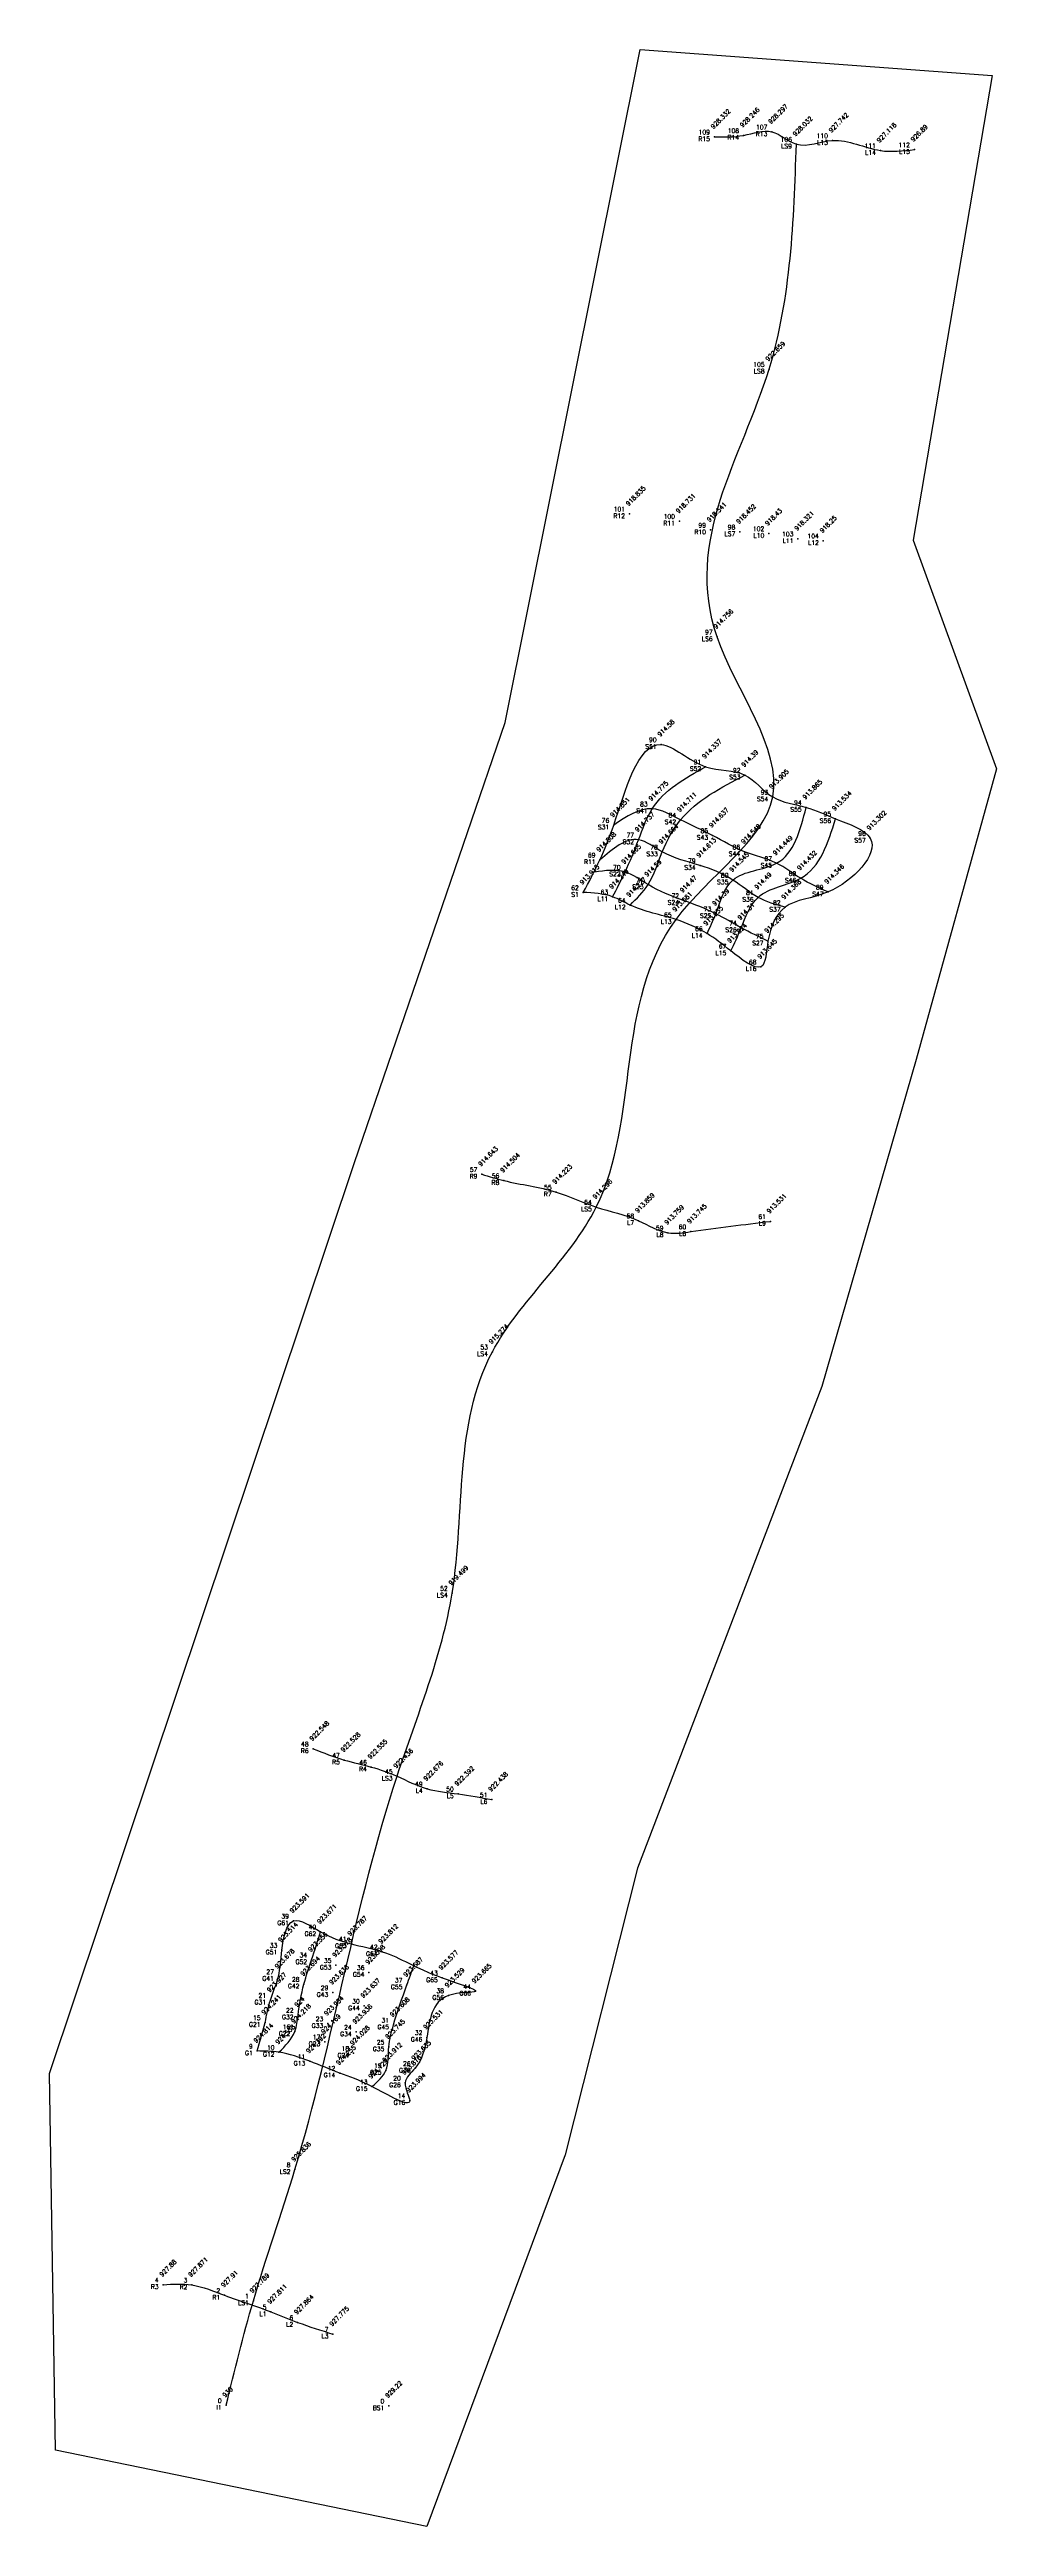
# Model space of a CAD drawing. Header units: millimetres. Extents: x 824502 to 1498685, y 1474633 to 1481826.
# Drawn here: x 1478918.1 to 1478971.4, y 1478921.2 to 1479060.7 of the extents above; entities that cross this region are included whole.
import ezdxf
from ezdxf.enums import TextEntityAlignment as Align

# ---------------------------------------------------------------- set-up
doc = ezdxf.new("R2010")
doc.units = ezdxf.units.MM
for name, color, linetype in [('Boundary', 6, 'Continuous'), ('Points', 7, 'Continuous'), ('Points-ELV', 6, 'Continuous'), ('Points-NUM', 4, 'Continuous'), ('Points-TXT', 3, 'Continuous')]:
    doc.layers.add(name, color=color, linetype=linetype)
doc.styles.add('ROMANS', font='romans.shx')

# ---------------------------------------------------------------- blocks, each defined once
blk = doc.blocks.new('POINTS')
at = {"layer": 'Points'}
blk.add_line((0, 0), (0, 0), dxfattribs=at)
blk.add_point((0, 0), dxfattribs=at)
at = {"layer": 'Points-ELV', "style": 'ROMANS'}
blk.add_attdef('ELEV', text='', height=1, rotation=45, dxfattribs=at).set_placement((0, 0), align=Align.BOTTOM_LEFT)
at = {"layer": 'Points-NUM', "style": 'ROMANS'}
blk.add_attdef('PTNUM', text='', height=1, dxfattribs=at).set_placement((0, 0), align=Align.BOTTOM_RIGHT)
at = {"layer": 'Points-TXT', "style": 'ROMANS'}
blk.add_attdef('DESC', text='', height=1, dxfattribs=at).set_placement((0, 0), align=Align.BOTTOM_RIGHT)

msp = doc.modelspace()

# ---------------------------------------------------------------- linework, layer by layer
for points in [[(1478928, 1478928, 930), (1478929.534, 1478933.886, 927.789), (1478931.874, 1478941.278, 925.836), (1478937.628, 1478963.439, 922.436), (1478940.734, 1478973.753, 919.499), (1478942.999, 1478987.351, 915.274), (1478948.85, 1478995.509, 914.296), (1478953.344, 1479011.703, 913.581), (1478958.789, 1479018.609, 913.905), (1478955.659, 1479027.632, 914.756), (1478958.585, 1479042.711, 922.659), (1478960.124, 1479055.388, 928.032)], [(1478948.116, 1479013.228, 913.915), (1478949.773, 1479012.985, 914.249), (1478950.754, 1479012.52, 914.227), (1478953.344, 1479011.703, 913.581), (1478955.092, 1479010.915, 913.955), (1478956.428, 1479009.934, 913.824), (1478958.126, 1479009.043, 913.645), (1478958.521, 1479010.493, 914.295), (1478959.482, 1479012.392, 914.368), (1478961.906, 1479013.258, 914.346), (1478964.284, 1479016.281, 913.302), (1478962.328, 1479017.385, 913.534), (1478960.672, 1479018.023, 913.865), (1478958.789, 1479018.609, 913.905), (1478957.226, 1479019.844, 914.39), (1478955.01, 1479020.316, 914.337), (1478952.502, 1479021.562, 914.58), (1478949.833, 1479017.024, 914.851), (1478949.059, 1479015.07, 914.808), (1478948.116, 1479013.228, 913.915)], [(1478950.754, 1479012.52, 914.227), (1478951.77, 1479013.669, 914.59), (1478952.567, 1479015.515, 914.664), (1478953.601, 1479017.318, 914.711), (1478957.226, 1479019.844, 914.39)], [(1478961.906, 1479013.258, 914.346), (1478960.364, 1479014.029, 914.432), (1478959.002, 1479014.874, 914.449), (1478957.206, 1479015.52, 914.548), (1478955.402, 1479016.441, 914.637), (1478953.601, 1479017.318, 914.711), (1478951.997, 1479017.941, 914.775), (1478949.833, 1479017.024, 914.851)], [(1478956.428, 1479009.934, 913.824), (1478957.013, 1479011.236, 914.31), (1478957.967, 1479012.954, 914.49), (1478960.364, 1479014.029, 914.432), (1478962.328, 1479017.385, 913.534)], [(1478958.521, 1479010.493, 914.295), (1478957.013, 1479011.236, 914.31), (1478955.583, 1479012.033, 914.39), (1478953.764, 1479012.778, 914.47), (1478951.77, 1479013.669, 914.59), (1478950.472, 1479014.381, 914.665), (1478948.758, 1479014.381, 914.665)], [(1478942.404, 1478997.354, 914.643), (1478943.642, 1478997.001, 914.504), (1478946.587, 1478996.352, 914.223), (1478948.85, 1478995.509, 914.296), (1478951.236, 1478994.735, 913.859), (1478952.885, 1478994.06, 913.759), (1478954.168, 1478994.122, 913.745), (1478958.656, 1478994.701, 913.531)], [(1478932.901, 1478964.988, 922.548), (1478934.658, 1478964.355, 922.528), (1478936.18, 1478963.961, 922.555), (1478937.628, 1478963.439, 922.436), (1478939.322, 1478962.735, 922.676), (1478941.071, 1478962.448, 922.392), (1478942.969, 1478962.125, 922.438)], [(1478929.749, 1478947.964, 924.949), (1478930.978, 1478947.891, 924.693), (1478932.711, 1478947.382, 924.527), (1478934.402, 1478946.721, 924.39), (1478936.216, 1478945.957, 924.264), (1478938.342, 1478945.171, 924.129), (1478938.089, 1478946.161, 923.951), (1478938.641, 1478946.989, 923.77), (1478939.306, 1478948.729, 923.666), (1478940.524, 1478951.089, 923.664), (1478942.044, 1478951.325, 923.8), (1478940.174, 1478952.082, 923.712), (1478936.785, 1478953.555, 923.947), (1478935.038, 1478954.003, 923.922), (1478933.324, 1478954.678, 923.806), (1478931.791, 1478955.291, 923.726), (1478931.136, 1478953.645, 923.649), (1478930.944, 1478952.16, 923.813), (1478930.5, 1478950.824, 924.062), (1478930.194, 1478949.568, 924.376), (1478929.749, 1478947.964, 924.949)], [(1478924.451, 1478934.797, 927.88), (1478926.07, 1478934.783, 927.871), (1478927.916, 1478934.197, 927.91), (1478930.525, 1478933.267, 927.811), (1478932.031, 1478932.673, 927.864), (1478934.019, 1478932.013, 927.775)]]:
    msp.add_spline(points, degree=3)
for points, knots in [([(1478949.773, 1479012.985, 914.249), (1478950.011, 1479013.444, 914.417), (1478950.538, 1479014.463, 914.789), (1478951.24, 1479016.162, 914.701), (1478952.089, 1479018.672, 914.863), (1478953.843, 1479019.659, 914.552), (1478955.01, 1479020.316, 914.337)], [0, 0, 0, 0, 1.6156958, 3.5839369, 5.490441, 9.3518706, 9.3518706, 9.3518706, 9.3518706]), ([(1478955.092, 1479010.915, 913.955), (1478955.261, 1479011.272, 914.121), (1478955.71, 1479012.216, 914.562), (1478956.287, 1479014.472, 914.544), (1478959.768, 1479014.474, 914.514), (1478960.342, 1479016.727, 914.106), (1478960.672, 1479018.023, 913.865)], [0, 0, 0, 0, 1.2962369, 3.4297488, 6.0632472, 9.6751936, 9.6751936, 9.6751936, 9.6751936]), ([(1478959.482, 1479012.392, 914.368), (1478958.959, 1479012.545, 914.415), (1478957.878, 1479012.86, 914.512), (1478956.519, 1479014.079, 914.538), (1478954.626, 1479014.834, 914.63), (1478952.773, 1479015.236, 914.637), (1478950.957, 1479016.698, 914.764), (1478949.783, 1479015.691, 914.793), (1478949.059, 1479015.07, 914.808)], [0, 0, 0, 0, 1.6204793, 3.346642, 5.3691378, 7.6329235, 9.1351416, 11.5818042, 11.5818042, 11.5818042, 11.5818042]), ([(1478930.978, 1478947.891, 924.693), (1478931.338, 1478948.252, 924.581), (1478931.931, 1478948.844, 924.397), (1478932.071, 1478950.266, 924.061), (1478932.313, 1478951.622, 923.838), (1478932.845, 1478953.168, 923.627), (1478933.157, 1478954.152, 923.745), (1478933.324, 1478954.678, 923.806)], [0, 0, 0, 0, 1.5076979, 2.4781782, 4.2817971, 5.7227096, 7.3844476, 7.3844476, 7.3844476, 7.3844476]), ([(1478936.216, 1478945.957, 924.264), (1478936.536, 1478946.237, 924.186), (1478937.205, 1478946.82, 924.023), (1478937.092, 1478948.193, 923.89), (1478937.507, 1478949.782, 923.659), (1478938.048, 1478951.3, 923.791), (1478938.444, 1478952.409, 923.881), (1478938.572, 1478952.769, 923.91)], [0, 0, 0, 0, 1.2281751, 2.565448, 3.83903, 6.2221727, 7.3723885, 7.3723885, 7.3723885, 7.3723885])]:
    msp.add_open_spline(points, degree=3, knots=knots)
for points in [[(1478960.713, 1479018.011, 0.066), (1478960.711, 1479018.003, 0.044), (1478960.709, 1479017.994, 0.022), (1478960.707, 1479017.986)], [(1478949.06, 1479015.071, 0.231), (1478949.082, 1479015.091, 0.154), (1478949.105, 1479015.11, 0.077), (1478949.128, 1479015.13)]]:
    msp.add_open_spline(points, degree=3)
at = {"layer": 'Boundary'}
msp.add_polyline3d([(1478951.318, 1479060.714, 0), (1478971.153, 1479059.26, 0), (1478966.702, 1479033.08, 0), (1478971.392, 1479020.191, 0), (1478966.871, 1479003.815, 0), (1478961.56, 1478985.406, 0), (1478951.167, 1478958.256, 0), (1478947.098, 1478942.106, 0), (1478939.3, 1478921.176, 0), (1478918.394, 1478925.468, 0), (1478918.055, 1478946.7, 0), (1478935.234, 1478998.018, 0), (1478943.716, 1479022.801, 0), (1478951.32, 1479060.716, 0)], dxfattribs=at)
at = {"layer": 'Boundary', "color": 0}
msp.add_spline([(1478955.504, 1479055.801), (1478957.144, 1479055.883), (1478958.739, 1479056.081), (1478960.124, 1479055.388), (1478962.15, 1479055.593), (1478964.852, 1479055.028), (1478966.767, 1479055.082)], degree=3, dxfattribs=at)

# ---------------------------------------------------------------- block references
at = {"layer": 'Points', "linetype": 'Continuous'}
ref = msp.add_blockref('POINTS', (1478955.504, 1479055.801, 928.332), dxfattribs=at)
ref.add_attrib('PTNUM', '109', dxfattribs={"layer": 'Points-NUM', "height": 0.25, "style": 'ROMANS'}).set_placement((1478955.254, 1479055.863, 928.332), align=Align.BOTTOM_RIGHT)
ref.add_attrib('DESC', 'R15', dxfattribs={"layer": 'Points-TXT', "height": 0.25, "style": 'ROMANS'}).set_placement((1478955.254, 1479055.488, 928.332), align=Align.BOTTOM_RIGHT)
ref.add_attrib('ELEV', '928.332', dxfattribs={"layer": 'Points-ELV', "height": 0.25, "rotation": 45, "style": 'ROMANS'}).set_placement((1478955.504, 1479056.176, 928.332), align=Align.BOTTOM_LEFT)
ref = msp.add_blockref('POINTS', (1478955.504, 1479055.801, 928.332), dxfattribs=at)
ref.add_attrib('PTNUM', '109', dxfattribs={"layer": 'Points-NUM', "height": 0.25, "style": 'ROMANS'}).set_placement((1478955.254, 1479055.863, 928.332), align=Align.BOTTOM_RIGHT)
ref.add_attrib('DESC', 'R15', dxfattribs={"layer": 'Points-TXT', "height": 0.25, "style": 'ROMANS'}).set_placement((1478955.254, 1479055.488, 928.332), align=Align.BOTTOM_RIGHT)
ref.add_attrib('ELEV', '928.332', dxfattribs={"layer": 'Points-ELV', "height": 0.25, "rotation": 45, "style": 'ROMANS'}).set_placement((1478955.504, 1479056.176, 928.332), align=Align.BOTTOM_LEFT)
ref = msp.add_blockref('POINTS', (1478957.144, 1479055.883, 928.246), dxfattribs=at)
ref.add_attrib('PTNUM', '108', dxfattribs={"layer": 'Points-NUM', "height": 0.25, "style": 'ROMANS'}).set_placement((1478956.894, 1479055.945, 928.246), align=Align.BOTTOM_RIGHT)
ref.add_attrib('DESC', 'R14', dxfattribs={"layer": 'Points-TXT', "height": 0.25, "style": 'ROMANS'}).set_placement((1478956.894, 1479055.57, 928.246), align=Align.BOTTOM_RIGHT)
ref.add_attrib('ELEV', '928.246', dxfattribs={"layer": 'Points-ELV', "height": 0.25, "rotation": 45, "style": 'ROMANS'}).set_placement((1478957.144, 1479056.258, 928.246), align=Align.BOTTOM_LEFT)
ref = msp.add_blockref('POINTS', (1478957.144, 1479055.883, 928.246), dxfattribs=at)
ref.add_attrib('PTNUM', '108', dxfattribs={"layer": 'Points-NUM', "height": 0.25, "style": 'ROMANS'}).set_placement((1478956.894, 1479055.945, 928.246), align=Align.BOTTOM_RIGHT)
ref.add_attrib('DESC', 'R14', dxfattribs={"layer": 'Points-TXT', "height": 0.25, "style": 'ROMANS'}).set_placement((1478956.894, 1479055.57, 928.246), align=Align.BOTTOM_RIGHT)
ref.add_attrib('ELEV', '928.246', dxfattribs={"layer": 'Points-ELV', "height": 0.25, "rotation": 45, "style": 'ROMANS'}).set_placement((1478957.144, 1479056.258, 928.246), align=Align.BOTTOM_LEFT)
ref = msp.add_blockref('POINTS', (1478958.739, 1479056.081, 928.297), dxfattribs=at)
ref.add_attrib('PTNUM', '107', dxfattribs={"layer": 'Points-NUM', "height": 0.25, "style": 'ROMANS'}).set_placement((1478958.489, 1479056.144, 928.297), align=Align.BOTTOM_RIGHT)
ref.add_attrib('DESC', 'R13', dxfattribs={"layer": 'Points-TXT', "height": 0.25, "style": 'ROMANS'}).set_placement((1478958.489, 1479055.769, 928.297), align=Align.BOTTOM_RIGHT)
ref.add_attrib('ELEV', '928.297', dxfattribs={"layer": 'Points-ELV', "height": 0.25, "rotation": 45, "style": 'ROMANS'}).set_placement((1478958.739, 1479056.456, 928.297), align=Align.BOTTOM_LEFT)
ref = msp.add_blockref('POINTS', (1478958.739, 1479056.081, 928.297), dxfattribs=at)
ref.add_attrib('PTNUM', '107', dxfattribs={"layer": 'Points-NUM', "height": 0.25, "style": 'ROMANS'}).set_placement((1478958.489, 1479056.144, 928.297), align=Align.BOTTOM_RIGHT)
ref.add_attrib('DESC', 'R13', dxfattribs={"layer": 'Points-TXT', "height": 0.25, "style": 'ROMANS'}).set_placement((1478958.489, 1479055.769, 928.297), align=Align.BOTTOM_RIGHT)
ref.add_attrib('ELEV', '928.297', dxfattribs={"layer": 'Points-ELV', "height": 0.25, "rotation": 45, "style": 'ROMANS'}).set_placement((1478958.739, 1479056.456, 928.297), align=Align.BOTTOM_LEFT)
ref = msp.add_blockref('POINTS', (1478960.124, 1479055.388, 928.032), dxfattribs=at)
ref.add_attrib('PTNUM', '106', dxfattribs={"layer": 'Points-NUM', "height": 0.25, "style": 'ROMANS'}).set_placement((1478959.874, 1479055.451, 928.032), align=Align.BOTTOM_RIGHT)
ref.add_attrib('DESC', 'LS9', dxfattribs={"layer": 'Points-TXT', "height": 0.25, "style": 'ROMANS'}).set_placement((1478959.874, 1479055.076, 928.032), align=Align.BOTTOM_RIGHT)
ref.add_attrib('ELEV', '928.032', dxfattribs={"layer": 'Points-ELV', "height": 0.25, "rotation": 45, "style": 'ROMANS'}).set_placement((1478960.124, 1479055.763, 928.032), align=Align.BOTTOM_LEFT)
ref = msp.add_blockref('POINTS', (1478960.124, 1479055.388, 928.032), dxfattribs=at)
ref.add_attrib('PTNUM', '106', dxfattribs={"layer": 'Points-NUM', "height": 0.25, "style": 'ROMANS'}).set_placement((1478959.874, 1479055.451, 928.032), align=Align.BOTTOM_RIGHT)
ref.add_attrib('DESC', 'LS9', dxfattribs={"layer": 'Points-TXT', "height": 0.25, "style": 'ROMANS'}).set_placement((1478959.874, 1479055.076, 928.032), align=Align.BOTTOM_RIGHT)
ref.add_attrib('ELEV', '928.032', dxfattribs={"layer": 'Points-ELV', "height": 0.25, "rotation": 45, "style": 'ROMANS'}).set_placement((1478960.124, 1479055.763, 928.032), align=Align.BOTTOM_LEFT)
ref = msp.add_blockref('POINTS', (1478962.15, 1479055.593, 927.742), dxfattribs=at)
ref.add_attrib('PTNUM', '110', dxfattribs={"layer": 'Points-NUM', "height": 0.25, "style": 'ROMANS'}).set_placement((1478961.9, 1479055.656, 927.742), align=Align.BOTTOM_RIGHT)
ref.add_attrib('DESC', 'L13', dxfattribs={"layer": 'Points-TXT', "height": 0.25, "style": 'ROMANS'}).set_placement((1478961.9, 1479055.281, 927.742), align=Align.BOTTOM_RIGHT)
ref.add_attrib('ELEV', '927.742', dxfattribs={"layer": 'Points-ELV', "height": 0.25, "rotation": 45, "style": 'ROMANS'}).set_placement((1478962.15, 1479055.968, 927.742), align=Align.BOTTOM_LEFT)
ref = msp.add_blockref('POINTS', (1478962.15, 1479055.593, 927.742), dxfattribs=at)
ref.add_attrib('PTNUM', '110', dxfattribs={"layer": 'Points-NUM', "height": 0.25, "style": 'ROMANS'}).set_placement((1478961.9, 1479055.656, 927.742), align=Align.BOTTOM_RIGHT)
ref.add_attrib('DESC', 'L13', dxfattribs={"layer": 'Points-TXT', "height": 0.25, "style": 'ROMANS'}).set_placement((1478961.9, 1479055.281, 927.742), align=Align.BOTTOM_RIGHT)
ref.add_attrib('ELEV', '927.742', dxfattribs={"layer": 'Points-ELV', "height": 0.25, "rotation": 45, "style": 'ROMANS'}).set_placement((1478962.15, 1479055.968, 927.742), align=Align.BOTTOM_LEFT)
ref = msp.add_blockref('POINTS', (1478964.852, 1479055.028, 927.118), dxfattribs=at)
ref.add_attrib('PTNUM', '111', dxfattribs={"layer": 'Points-NUM', "height": 0.25, "style": 'ROMANS'}).set_placement((1478964.602, 1479055.09, 927.118), align=Align.BOTTOM_RIGHT)
ref.add_attrib('DESC', 'L14', dxfattribs={"layer": 'Points-TXT', "height": 0.25, "style": 'ROMANS'}).set_placement((1478964.602, 1479054.715, 927.118), align=Align.BOTTOM_RIGHT)
ref.add_attrib('ELEV', '927.118', dxfattribs={"layer": 'Points-ELV', "height": 0.25, "rotation": 45, "style": 'ROMANS'}).set_placement((1478964.852, 1479055.403, 927.118), align=Align.BOTTOM_LEFT)
ref = msp.add_blockref('POINTS', (1478964.852, 1479055.028, 927.118), dxfattribs=at)
ref.add_attrib('PTNUM', '111', dxfattribs={"layer": 'Points-NUM', "height": 0.25, "style": 'ROMANS'}).set_placement((1478964.602, 1479055.09, 927.118), align=Align.BOTTOM_RIGHT)
ref.add_attrib('DESC', 'L14', dxfattribs={"layer": 'Points-TXT', "height": 0.25, "style": 'ROMANS'}).set_placement((1478964.602, 1479054.715, 927.118), align=Align.BOTTOM_RIGHT)
ref.add_attrib('ELEV', '927.118', dxfattribs={"layer": 'Points-ELV', "height": 0.25, "rotation": 45, "style": 'ROMANS'}).set_placement((1478964.852, 1479055.403, 927.118), align=Align.BOTTOM_LEFT)
ref = msp.add_blockref('POINTS', (1478966.767, 1479055.082, 926.89), dxfattribs=at)
ref.add_attrib('PTNUM', '112', dxfattribs={"layer": 'Points-NUM', "height": 0.25, "style": 'ROMANS'}).set_placement((1478966.517, 1479055.144, 926.89), align=Align.BOTTOM_RIGHT)
ref.add_attrib('DESC', 'L15', dxfattribs={"layer": 'Points-TXT', "height": 0.25, "style": 'ROMANS'}).set_placement((1478966.517, 1479054.769, 926.89), align=Align.BOTTOM_RIGHT)
ref.add_attrib('ELEV', '926.89', dxfattribs={"layer": 'Points-ELV', "height": 0.25, "rotation": 45, "style": 'ROMANS'}).set_placement((1478966.767, 1479055.457, 926.89), align=Align.BOTTOM_LEFT)
ref = msp.add_blockref('POINTS', (1478966.767, 1479055.082, 926.89), dxfattribs=at)
ref.add_attrib('PTNUM', '112', dxfattribs={"layer": 'Points-NUM', "height": 0.25, "style": 'ROMANS'}).set_placement((1478966.517, 1479055.144, 926.89), align=Align.BOTTOM_RIGHT)
ref.add_attrib('DESC', 'L15', dxfattribs={"layer": 'Points-TXT', "height": 0.25, "style": 'ROMANS'}).set_placement((1478966.517, 1479054.769, 926.89), align=Align.BOTTOM_RIGHT)
ref.add_attrib('ELEV', '926.89', dxfattribs={"layer": 'Points-ELV', "height": 0.25, "rotation": 45, "style": 'ROMANS'}).set_placement((1478966.767, 1479055.457, 926.89), align=Align.BOTTOM_LEFT)
ref = msp.add_blockref('POINTS', (1478958.585, 1479042.711, 922.659), dxfattribs=at)
ref.add_attrib('PTNUM', '105', dxfattribs={"layer": 'Points-NUM', "height": 0.25, "style": 'ROMANS'}).set_placement((1478958.335, 1479042.773, 922.659), align=Align.BOTTOM_RIGHT)
ref.add_attrib('DESC', 'LS8', dxfattribs={"layer": 'Points-TXT', "height": 0.25, "style": 'ROMANS'}).set_placement((1478958.335, 1479042.398, 922.659), align=Align.BOTTOM_RIGHT)
ref.add_attrib('ELEV', '922.659', dxfattribs={"layer": 'Points-ELV', "height": 0.25, "rotation": 45, "style": 'ROMANS'}).set_placement((1478958.585, 1479043.086, 922.659), align=Align.BOTTOM_LEFT)
ref = msp.add_blockref('POINTS', (1478958.585, 1479042.711, 922.659), dxfattribs=at)
ref.add_attrib('PTNUM', '105', dxfattribs={"layer": 'Points-NUM', "height": 0.25, "style": 'ROMANS'}).set_placement((1478958.335, 1479042.773, 922.659), align=Align.BOTTOM_RIGHT)
ref.add_attrib('DESC', 'LS8', dxfattribs={"layer": 'Points-TXT', "height": 0.25, "style": 'ROMANS'}).set_placement((1478958.335, 1479042.398, 922.659), align=Align.BOTTOM_RIGHT)
ref.add_attrib('ELEV', '922.659', dxfattribs={"layer": 'Points-ELV', "height": 0.25, "rotation": 45, "style": 'ROMANS'}).set_placement((1478958.585, 1479043.086, 922.659), align=Align.BOTTOM_LEFT)
ref = msp.add_blockref('POINTS', (1478950.721, 1479034.559, 918.835), dxfattribs=at)
ref.add_attrib('PTNUM', '101', dxfattribs={"layer": 'Points-NUM', "height": 0.25, "style": 'ROMANS'}).set_placement((1478950.471, 1479034.621, 918.835), align=Align.BOTTOM_RIGHT)
ref.add_attrib('DESC', 'R12', dxfattribs={"layer": 'Points-TXT', "height": 0.25, "style": 'ROMANS'}).set_placement((1478950.471, 1479034.246, 918.835), align=Align.BOTTOM_RIGHT)
ref.add_attrib('ELEV', '918.835', dxfattribs={"layer": 'Points-ELV', "height": 0.25, "rotation": 45, "style": 'ROMANS'}).set_placement((1478950.721, 1479034.934, 918.835), align=Align.BOTTOM_LEFT)
ref = msp.add_blockref('POINTS', (1478950.721, 1479034.559, 918.835), dxfattribs=at)
ref.add_attrib('PTNUM', '101', dxfattribs={"layer": 'Points-NUM', "height": 0.25, "style": 'ROMANS'}).set_placement((1478950.471, 1479034.621, 918.835), align=Align.BOTTOM_RIGHT)
ref.add_attrib('DESC', 'R12', dxfattribs={"layer": 'Points-TXT', "height": 0.25, "style": 'ROMANS'}).set_placement((1478950.471, 1479034.246, 918.835), align=Align.BOTTOM_RIGHT)
ref.add_attrib('ELEV', '918.835', dxfattribs={"layer": 'Points-ELV', "height": 0.25, "rotation": 45, "style": 'ROMANS'}).set_placement((1478950.721, 1479034.934, 918.835), align=Align.BOTTOM_LEFT)
ref = msp.add_blockref('POINTS', (1478953.536, 1479034.144, 918.731), dxfattribs=at)
ref.add_attrib('PTNUM', '100', dxfattribs={"layer": 'Points-NUM', "height": 0.25, "style": 'ROMANS'}).set_placement((1478953.286, 1479034.207, 918.731), align=Align.BOTTOM_RIGHT)
ref.add_attrib('DESC', 'R11', dxfattribs={"layer": 'Points-TXT', "height": 0.25, "style": 'ROMANS'}).set_placement((1478953.286, 1479033.832, 918.731), align=Align.BOTTOM_RIGHT)
ref.add_attrib('ELEV', '918.731', dxfattribs={"layer": 'Points-ELV', "height": 0.25, "rotation": 45, "style": 'ROMANS'}).set_placement((1478953.536, 1479034.519, 918.731), align=Align.BOTTOM_LEFT)
ref = msp.add_blockref('POINTS', (1478953.536, 1479034.144, 918.731), dxfattribs=at)
ref.add_attrib('PTNUM', '100', dxfattribs={"layer": 'Points-NUM', "height": 0.25, "style": 'ROMANS'}).set_placement((1478953.286, 1479034.207, 918.731), align=Align.BOTTOM_RIGHT)
ref.add_attrib('DESC', 'R11', dxfattribs={"layer": 'Points-TXT', "height": 0.25, "style": 'ROMANS'}).set_placement((1478953.286, 1479033.832, 918.731), align=Align.BOTTOM_RIGHT)
ref.add_attrib('ELEV', '918.731', dxfattribs={"layer": 'Points-ELV', "height": 0.25, "rotation": 45, "style": 'ROMANS'}).set_placement((1478953.536, 1479034.519, 918.731), align=Align.BOTTOM_LEFT)
ref = msp.add_blockref('POINTS', (1478955.283, 1479033.65, 918.541), dxfattribs=at)
ref.add_attrib('PTNUM', '99', dxfattribs={"layer": 'Points-NUM', "height": 0.25, "style": 'ROMANS'}).set_placement((1478955.033, 1479033.712, 918.541), align=Align.BOTTOM_RIGHT)
ref.add_attrib('DESC', 'R10', dxfattribs={"layer": 'Points-TXT', "height": 0.25, "style": 'ROMANS'}).set_placement((1478955.033, 1479033.337, 918.541), align=Align.BOTTOM_RIGHT)
ref.add_attrib('ELEV', '918.541', dxfattribs={"layer": 'Points-ELV', "height": 0.25, "rotation": 45, "style": 'ROMANS'}).set_placement((1478955.283, 1479034.025, 918.541), align=Align.BOTTOM_LEFT)
ref = msp.add_blockref('POINTS', (1478955.283, 1479033.65, 918.541), dxfattribs=at)
ref.add_attrib('PTNUM', '99', dxfattribs={"layer": 'Points-NUM', "height": 0.25, "style": 'ROMANS'}).set_placement((1478955.033, 1479033.712, 918.541), align=Align.BOTTOM_RIGHT)
ref.add_attrib('DESC', 'R10', dxfattribs={"layer": 'Points-TXT', "height": 0.25, "style": 'ROMANS'}).set_placement((1478955.033, 1479033.337, 918.541), align=Align.BOTTOM_RIGHT)
ref.add_attrib('ELEV', '918.541', dxfattribs={"layer": 'Points-ELV', "height": 0.25, "rotation": 45, "style": 'ROMANS'}).set_placement((1478955.283, 1479034.025, 918.541), align=Align.BOTTOM_LEFT)
ref = msp.add_blockref('POINTS', (1478956.934, 1479033.547, 918.452), dxfattribs=at)
ref.add_attrib('PTNUM', '98', dxfattribs={"layer": 'Points-NUM', "height": 0.25, "style": 'ROMANS'}).set_placement((1478956.684, 1479033.61, 918.452), align=Align.BOTTOM_RIGHT)
ref.add_attrib('DESC', 'LS7', dxfattribs={"layer": 'Points-TXT', "height": 0.25, "style": 'ROMANS'}).set_placement((1478956.684, 1479033.235, 918.452), align=Align.BOTTOM_RIGHT)
ref.add_attrib('ELEV', '918.452', dxfattribs={"layer": 'Points-ELV', "height": 0.25, "rotation": 45, "style": 'ROMANS'}).set_placement((1478956.934, 1479033.922, 918.452), align=Align.BOTTOM_LEFT)
ref = msp.add_blockref('POINTS', (1478956.934, 1479033.547, 918.452), dxfattribs=at)
ref.add_attrib('PTNUM', '98', dxfattribs={"layer": 'Points-NUM', "height": 0.25, "style": 'ROMANS'}).set_placement((1478956.684, 1479033.61, 918.452), align=Align.BOTTOM_RIGHT)
ref.add_attrib('DESC', 'LS7', dxfattribs={"layer": 'Points-TXT', "height": 0.25, "style": 'ROMANS'}).set_placement((1478956.684, 1479033.235, 918.452), align=Align.BOTTOM_RIGHT)
ref.add_attrib('ELEV', '918.452', dxfattribs={"layer": 'Points-ELV', "height": 0.25, "rotation": 45, "style": 'ROMANS'}).set_placement((1478956.934, 1479033.922, 918.452), align=Align.BOTTOM_LEFT)
ref = msp.add_blockref('POINTS', (1478958.564, 1479033.449, 918.43), dxfattribs=at)
ref.add_attrib('PTNUM', '102', dxfattribs={"layer": 'Points-NUM', "height": 0.25, "style": 'ROMANS'}).set_placement((1478958.314, 1479033.512, 918.43), align=Align.BOTTOM_RIGHT)
ref.add_attrib('DESC', 'L10', dxfattribs={"layer": 'Points-TXT', "height": 0.25, "style": 'ROMANS'}).set_placement((1478958.314, 1479033.137, 918.43), align=Align.BOTTOM_RIGHT)
ref.add_attrib('ELEV', '918.43', dxfattribs={"layer": 'Points-ELV', "height": 0.25, "rotation": 45, "style": 'ROMANS'}).set_placement((1478958.564, 1479033.824, 918.43), align=Align.BOTTOM_LEFT)
ref = msp.add_blockref('POINTS', (1478958.564, 1479033.449, 918.43), dxfattribs=at)
ref.add_attrib('PTNUM', '102', dxfattribs={"layer": 'Points-NUM', "height": 0.25, "style": 'ROMANS'}).set_placement((1478958.314, 1479033.512, 918.43), align=Align.BOTTOM_RIGHT)
ref.add_attrib('DESC', 'L10', dxfattribs={"layer": 'Points-TXT', "height": 0.25, "style": 'ROMANS'}).set_placement((1478958.314, 1479033.137, 918.43), align=Align.BOTTOM_RIGHT)
ref.add_attrib('ELEV', '918.43', dxfattribs={"layer": 'Points-ELV', "height": 0.25, "rotation": 45, "style": 'ROMANS'}).set_placement((1478958.564, 1479033.824, 918.43), align=Align.BOTTOM_LEFT)
ref = msp.add_blockref('POINTS', (1478960.207, 1479033.157, 918.321), dxfattribs=at)
ref.add_attrib('PTNUM', '103', dxfattribs={"layer": 'Points-NUM', "height": 0.25, "style": 'ROMANS'}).set_placement((1478959.957, 1479033.219, 918.321), align=Align.BOTTOM_RIGHT)
ref.add_attrib('DESC', 'L11', dxfattribs={"layer": 'Points-TXT', "height": 0.25, "style": 'ROMANS'}).set_placement((1478959.957, 1479032.844, 918.321), align=Align.BOTTOM_RIGHT)
ref.add_attrib('ELEV', '918.321', dxfattribs={"layer": 'Points-ELV', "height": 0.25, "rotation": 45, "style": 'ROMANS'}).set_placement((1478960.207, 1479033.532, 918.321), align=Align.BOTTOM_LEFT)
ref = msp.add_blockref('POINTS', (1478960.207, 1479033.157, 918.321), dxfattribs=at)
ref.add_attrib('PTNUM', '103', dxfattribs={"layer": 'Points-NUM', "height": 0.25, "style": 'ROMANS'}).set_placement((1478959.957, 1479033.219, 918.321), align=Align.BOTTOM_RIGHT)
ref.add_attrib('DESC', 'L11', dxfattribs={"layer": 'Points-TXT', "height": 0.25, "style": 'ROMANS'}).set_placement((1478959.957, 1479032.844, 918.321), align=Align.BOTTOM_RIGHT)
ref.add_attrib('ELEV', '918.321', dxfattribs={"layer": 'Points-ELV', "height": 0.25, "rotation": 45, "style": 'ROMANS'}).set_placement((1478960.207, 1479033.532, 918.321), align=Align.BOTTOM_LEFT)
ref = msp.add_blockref('POINTS', (1478961.64, 1479033.043, 918.25), dxfattribs=at)
ref.add_attrib('PTNUM', '104', dxfattribs={"layer": 'Points-NUM', "height": 0.25, "style": 'ROMANS'}).set_placement((1478961.39, 1479033.106, 918.25), align=Align.BOTTOM_RIGHT)
ref.add_attrib('DESC', 'L12', dxfattribs={"layer": 'Points-TXT', "height": 0.25, "style": 'ROMANS'}).set_placement((1478961.39, 1479032.731, 918.25), align=Align.BOTTOM_RIGHT)
ref.add_attrib('ELEV', '918.25', dxfattribs={"layer": 'Points-ELV', "height": 0.25, "rotation": 45, "style": 'ROMANS'}).set_placement((1478961.64, 1479033.418, 918.25), align=Align.BOTTOM_LEFT)
ref = msp.add_blockref('POINTS', (1478961.64, 1479033.043, 918.25), dxfattribs=at)
ref.add_attrib('PTNUM', '104', dxfattribs={"layer": 'Points-NUM', "height": 0.25, "style": 'ROMANS'}).set_placement((1478961.39, 1479033.106, 918.25), align=Align.BOTTOM_RIGHT)
ref.add_attrib('DESC', 'L12', dxfattribs={"layer": 'Points-TXT', "height": 0.25, "style": 'ROMANS'}).set_placement((1478961.39, 1479032.731, 918.25), align=Align.BOTTOM_RIGHT)
ref.add_attrib('ELEV', '918.25', dxfattribs={"layer": 'Points-ELV', "height": 0.25, "rotation": 45, "style": 'ROMANS'}).set_placement((1478961.64, 1479033.418, 918.25), align=Align.BOTTOM_LEFT)
ref = msp.add_blockref('POINTS', (1478955.659, 1479027.632, 914.756), dxfattribs=at)
ref.add_attrib('PTNUM', '97', dxfattribs={"layer": 'Points-NUM', "height": 0.25, "style": 'ROMANS'}).set_placement((1478955.409, 1479027.694, 914.756), align=Align.BOTTOM_RIGHT)
ref.add_attrib('DESC', 'LS6', dxfattribs={"layer": 'Points-TXT', "height": 0.25, "style": 'ROMANS'}).set_placement((1478955.409, 1479027.319, 914.756), align=Align.BOTTOM_RIGHT)
ref.add_attrib('ELEV', '914.756', dxfattribs={"layer": 'Points-ELV', "height": 0.25, "rotation": 45, "style": 'ROMANS'}).set_placement((1478955.659, 1479028.007, 914.756), align=Align.BOTTOM_LEFT)
ref = msp.add_blockref('POINTS', (1478955.659, 1479027.632, 914.756), dxfattribs=at)
ref.add_attrib('PTNUM', '97', dxfattribs={"layer": 'Points-NUM', "height": 0.25, "style": 'ROMANS'}).set_placement((1478955.409, 1479027.694, 914.756), align=Align.BOTTOM_RIGHT)
ref.add_attrib('DESC', 'LS6', dxfattribs={"layer": 'Points-TXT', "height": 0.25, "style": 'ROMANS'}).set_placement((1478955.409, 1479027.319, 914.756), align=Align.BOTTOM_RIGHT)
ref.add_attrib('ELEV', '914.756', dxfattribs={"layer": 'Points-ELV', "height": 0.25, "rotation": 45, "style": 'ROMANS'}).set_placement((1478955.659, 1479028.007, 914.756), align=Align.BOTTOM_LEFT)
ref = msp.add_blockref('POINTS', (1478952.502, 1479021.562, 914.58), dxfattribs=at)
ref.add_attrib('PTNUM', '90', dxfattribs={"layer": 'Points-NUM', "height": 0.25, "style": 'ROMANS'}).set_placement((1478952.252, 1479021.624, 914.58), align=Align.BOTTOM_RIGHT)
ref.add_attrib('DESC', 'S51', dxfattribs={"layer": 'Points-TXT', "height": 0.25, "style": 'ROMANS'}).set_placement((1478952.252, 1479021.249, 914.58), align=Align.BOTTOM_RIGHT)
ref.add_attrib('ELEV', '914.58', dxfattribs={"layer": 'Points-ELV', "height": 0.25, "rotation": 45, "style": 'ROMANS'}).set_placement((1478952.502, 1479021.937, 914.58), align=Align.BOTTOM_LEFT)
ref = msp.add_blockref('POINTS', (1478952.502, 1479021.562, 914.58), dxfattribs=at)
ref.add_attrib('PTNUM', '90', dxfattribs={"layer": 'Points-NUM', "height": 0.25, "style": 'ROMANS'}).set_placement((1478952.252, 1479021.624, 914.58), align=Align.BOTTOM_RIGHT)
ref.add_attrib('DESC', 'S51', dxfattribs={"layer": 'Points-TXT', "height": 0.25, "style": 'ROMANS'}).set_placement((1478952.252, 1479021.249, 914.58), align=Align.BOTTOM_RIGHT)
ref.add_attrib('ELEV', '914.58', dxfattribs={"layer": 'Points-ELV', "height": 0.25, "rotation": 45, "style": 'ROMANS'}).set_placement((1478952.502, 1479021.937, 914.58), align=Align.BOTTOM_LEFT)
ref = msp.add_blockref('POINTS', (1478955.01, 1479020.316, 914.337), dxfattribs=at)
ref.add_attrib('PTNUM', '91', dxfattribs={"layer": 'Points-NUM', "height": 0.25, "style": 'ROMANS'}).set_placement((1478954.76, 1479020.379, 914.337), align=Align.BOTTOM_RIGHT)
ref.add_attrib('DESC', 'S52', dxfattribs={"layer": 'Points-TXT', "height": 0.25, "style": 'ROMANS'}).set_placement((1478954.76, 1479020.004, 914.337), align=Align.BOTTOM_RIGHT)
ref.add_attrib('ELEV', '914.337', dxfattribs={"layer": 'Points-ELV', "height": 0.25, "rotation": 45, "style": 'ROMANS'}).set_placement((1478955.01, 1479020.691, 914.337), align=Align.BOTTOM_LEFT)
ref = msp.add_blockref('POINTS', (1478955.01, 1479020.316, 914.337), dxfattribs=at)
ref.add_attrib('PTNUM', '91', dxfattribs={"layer": 'Points-NUM', "height": 0.25, "style": 'ROMANS'}).set_placement((1478954.76, 1479020.379, 914.337), align=Align.BOTTOM_RIGHT)
ref.add_attrib('DESC', 'S52', dxfattribs={"layer": 'Points-TXT', "height": 0.25, "style": 'ROMANS'}).set_placement((1478954.76, 1479020.004, 914.337), align=Align.BOTTOM_RIGHT)
ref.add_attrib('ELEV', '914.337', dxfattribs={"layer": 'Points-ELV', "height": 0.25, "rotation": 45, "style": 'ROMANS'}).set_placement((1478955.01, 1479020.691, 914.337), align=Align.BOTTOM_LEFT)
ref = msp.add_blockref('POINTS', (1478957.226, 1479019.844, 914.39), dxfattribs=at)
ref.add_attrib('PTNUM', '92', dxfattribs={"layer": 'Points-NUM', "height": 0.25, "style": 'ROMANS'}).set_placement((1478956.976, 1479019.907, 914.39), align=Align.BOTTOM_RIGHT)
ref.add_attrib('DESC', 'S53', dxfattribs={"layer": 'Points-TXT', "height": 0.25, "style": 'ROMANS'}).set_placement((1478956.976, 1479019.532, 914.39), align=Align.BOTTOM_RIGHT)
ref.add_attrib('ELEV', '914.39', dxfattribs={"layer": 'Points-ELV', "height": 0.25, "rotation": 45, "style": 'ROMANS'}).set_placement((1478957.226, 1479020.219, 914.39), align=Align.BOTTOM_LEFT)
ref = msp.add_blockref('POINTS', (1478957.226, 1479019.844, 914.39), dxfattribs=at)
ref.add_attrib('PTNUM', '92', dxfattribs={"layer": 'Points-NUM', "height": 0.25, "style": 'ROMANS'}).set_placement((1478956.976, 1479019.907, 914.39), align=Align.BOTTOM_RIGHT)
ref.add_attrib('DESC', 'S53', dxfattribs={"layer": 'Points-TXT', "height": 0.25, "style": 'ROMANS'}).set_placement((1478956.976, 1479019.532, 914.39), align=Align.BOTTOM_RIGHT)
ref.add_attrib('ELEV', '914.39', dxfattribs={"layer": 'Points-ELV', "height": 0.25, "rotation": 45, "style": 'ROMANS'}).set_placement((1478957.226, 1479020.219, 914.39), align=Align.BOTTOM_LEFT)
ref = msp.add_blockref('POINTS', (1478958.789, 1479018.609, 913.905), dxfattribs=at)
ref.add_attrib('PTNUM', '93', dxfattribs={"layer": 'Points-NUM', "height": 0.25, "style": 'ROMANS'}).set_placement((1478958.539, 1479018.671, 913.905), align=Align.BOTTOM_RIGHT)
ref.add_attrib('DESC', 'S54', dxfattribs={"layer": 'Points-TXT', "height": 0.25, "style": 'ROMANS'}).set_placement((1478958.539, 1479018.296, 913.905), align=Align.BOTTOM_RIGHT)
ref.add_attrib('ELEV', '913.905', dxfattribs={"layer": 'Points-ELV', "height": 0.25, "rotation": 45, "style": 'ROMANS'}).set_placement((1478958.789, 1479018.984, 913.905), align=Align.BOTTOM_LEFT)
ref = msp.add_blockref('POINTS', (1478958.789, 1479018.609, 913.905), dxfattribs=at)
ref.add_attrib('PTNUM', '93', dxfattribs={"layer": 'Points-NUM', "height": 0.25, "style": 'ROMANS'}).set_placement((1478958.539, 1479018.671, 913.905), align=Align.BOTTOM_RIGHT)
ref.add_attrib('DESC', 'S54', dxfattribs={"layer": 'Points-TXT', "height": 0.25, "style": 'ROMANS'}).set_placement((1478958.539, 1479018.296, 913.905), align=Align.BOTTOM_RIGHT)
ref.add_attrib('ELEV', '913.905', dxfattribs={"layer": 'Points-ELV', "height": 0.25, "rotation": 45, "style": 'ROMANS'}).set_placement((1478958.789, 1479018.984, 913.905), align=Align.BOTTOM_LEFT)
ref = msp.add_blockref('POINTS', (1478951.997, 1479017.941, 914.775), dxfattribs=at)
ref.add_attrib('PTNUM', '83', dxfattribs={"layer": 'Points-NUM', "height": 0.25, "style": 'ROMANS'}).set_placement((1478951.747, 1479018.004, 914.775), align=Align.BOTTOM_RIGHT)
ref.add_attrib('DESC', 'S41', dxfattribs={"layer": 'Points-TXT', "height": 0.25, "style": 'ROMANS'}).set_placement((1478951.747, 1479017.629, 914.775), align=Align.BOTTOM_RIGHT)
ref.add_attrib('ELEV', '914.775', dxfattribs={"layer": 'Points-ELV', "height": 0.25, "rotation": 45, "style": 'ROMANS'}).set_placement((1478951.997, 1479018.316, 914.775), align=Align.BOTTOM_LEFT)
ref = msp.add_blockref('POINTS', (1478951.997, 1479017.941, 914.775), dxfattribs=at)
ref.add_attrib('PTNUM', '83', dxfattribs={"layer": 'Points-NUM', "height": 0.25, "style": 'ROMANS'}).set_placement((1478951.747, 1479018.004, 914.775), align=Align.BOTTOM_RIGHT)
ref.add_attrib('DESC', 'S41', dxfattribs={"layer": 'Points-TXT', "height": 0.25, "style": 'ROMANS'}).set_placement((1478951.747, 1479017.629, 914.775), align=Align.BOTTOM_RIGHT)
ref.add_attrib('ELEV', '914.775', dxfattribs={"layer": 'Points-ELV', "height": 0.25, "rotation": 45, "style": 'ROMANS'}).set_placement((1478951.997, 1479018.316, 914.775), align=Align.BOTTOM_LEFT)
ref = msp.add_blockref('POINTS', (1478953.601, 1479017.318, 914.711), dxfattribs=at)
ref.add_attrib('PTNUM', '84', dxfattribs={"layer": 'Points-NUM', "height": 0.25, "style": 'ROMANS'}).set_placement((1478953.351, 1479017.38, 914.711), align=Align.BOTTOM_RIGHT)
ref.add_attrib('DESC', 'S42', dxfattribs={"layer": 'Points-TXT', "height": 0.25, "style": 'ROMANS'}).set_placement((1478953.351, 1479017.005, 914.711), align=Align.BOTTOM_RIGHT)
ref.add_attrib('ELEV', '914.711', dxfattribs={"layer": 'Points-ELV', "height": 0.25, "rotation": 45, "style": 'ROMANS'}).set_placement((1478953.601, 1479017.693, 914.711), align=Align.BOTTOM_LEFT)
ref = msp.add_blockref('POINTS', (1478953.601, 1479017.318, 914.711), dxfattribs=at)
ref.add_attrib('PTNUM', '84', dxfattribs={"layer": 'Points-NUM', "height": 0.25, "style": 'ROMANS'}).set_placement((1478953.351, 1479017.38, 914.711), align=Align.BOTTOM_RIGHT)
ref.add_attrib('DESC', 'S42', dxfattribs={"layer": 'Points-TXT', "height": 0.25, "style": 'ROMANS'}).set_placement((1478953.351, 1479017.005, 914.711), align=Align.BOTTOM_RIGHT)
ref.add_attrib('ELEV', '914.711', dxfattribs={"layer": 'Points-ELV', "height": 0.25, "rotation": 45, "style": 'ROMANS'}).set_placement((1478953.601, 1479017.693, 914.711), align=Align.BOTTOM_LEFT)
ref = msp.add_blockref('POINTS', (1478960.672, 1479018.023, 913.865), dxfattribs=at)
ref.add_attrib('PTNUM', '94', dxfattribs={"layer": 'Points-NUM', "height": 0.25, "style": 'ROMANS'}).set_placement((1478960.422, 1479018.086, 913.865), align=Align.BOTTOM_RIGHT)
ref.add_attrib('DESC', 'S55', dxfattribs={"layer": 'Points-TXT', "height": 0.25, "style": 'ROMANS'}).set_placement((1478960.422, 1479017.711, 913.865), align=Align.BOTTOM_RIGHT)
ref.add_attrib('ELEV', '913.865', dxfattribs={"layer": 'Points-ELV', "height": 0.25, "rotation": 45, "style": 'ROMANS'}).set_placement((1478960.672, 1479018.398, 913.865), align=Align.BOTTOM_LEFT)
ref = msp.add_blockref('POINTS', (1478960.672, 1479018.023, 913.865), dxfattribs=at)
ref.add_attrib('PTNUM', '94', dxfattribs={"layer": 'Points-NUM', "height": 0.25, "style": 'ROMANS'}).set_placement((1478960.422, 1479018.086, 913.865), align=Align.BOTTOM_RIGHT)
ref.add_attrib('DESC', 'S55', dxfattribs={"layer": 'Points-TXT', "height": 0.25, "style": 'ROMANS'}).set_placement((1478960.422, 1479017.711, 913.865), align=Align.BOTTOM_RIGHT)
ref.add_attrib('ELEV', '913.865', dxfattribs={"layer": 'Points-ELV', "height": 0.25, "rotation": 45, "style": 'ROMANS'}).set_placement((1478960.672, 1479018.398, 913.865), align=Align.BOTTOM_LEFT)
ref = msp.add_blockref('POINTS', (1478962.328, 1479017.385, 913.534), dxfattribs=at)
ref.add_attrib('PTNUM', '95', dxfattribs={"layer": 'Points-NUM', "height": 0.25, "style": 'ROMANS'}).set_placement((1478962.078, 1479017.448, 913.534), align=Align.BOTTOM_RIGHT)
ref.add_attrib('DESC', 'S56', dxfattribs={"layer": 'Points-TXT', "height": 0.25, "style": 'ROMANS'}).set_placement((1478962.078, 1479017.073, 913.534), align=Align.BOTTOM_RIGHT)
ref.add_attrib('ELEV', '913.534', dxfattribs={"layer": 'Points-ELV', "height": 0.25, "rotation": 45, "style": 'ROMANS'}).set_placement((1478962.328, 1479017.76, 913.534), align=Align.BOTTOM_LEFT)
ref = msp.add_blockref('POINTS', (1478962.328, 1479017.385, 913.534), dxfattribs=at)
ref.add_attrib('PTNUM', '95', dxfattribs={"layer": 'Points-NUM', "height": 0.25, "style": 'ROMANS'}).set_placement((1478962.078, 1479017.448, 913.534), align=Align.BOTTOM_RIGHT)
ref.add_attrib('DESC', 'S56', dxfattribs={"layer": 'Points-TXT', "height": 0.25, "style": 'ROMANS'}).set_placement((1478962.078, 1479017.073, 913.534), align=Align.BOTTOM_RIGHT)
ref.add_attrib('ELEV', '913.534', dxfattribs={"layer": 'Points-ELV', "height": 0.25, "rotation": 45, "style": 'ROMANS'}).set_placement((1478962.328, 1479017.76, 913.534), align=Align.BOTTOM_LEFT)
ref = msp.add_blockref('POINTS', (1478949.833, 1479017.024, 914.851), dxfattribs=at)
ref.add_attrib('PTNUM', '76', dxfattribs={"layer": 'Points-NUM', "height": 0.25, "style": 'ROMANS'}).set_placement((1478949.583, 1479017.086, 914.851), align=Align.BOTTOM_RIGHT)
ref.add_attrib('DESC', 'S31', dxfattribs={"layer": 'Points-TXT', "height": 0.25, "style": 'ROMANS'}).set_placement((1478949.583, 1479016.711, 914.851), align=Align.BOTTOM_RIGHT)
ref.add_attrib('ELEV', '914.851', dxfattribs={"layer": 'Points-ELV', "height": 0.25, "rotation": 45, "style": 'ROMANS'}).set_placement((1478949.833, 1479017.399, 914.851), align=Align.BOTTOM_LEFT)
ref = msp.add_blockref('POINTS', (1478949.833, 1479017.024, 914.851), dxfattribs=at)
ref.add_attrib('PTNUM', '76', dxfattribs={"layer": 'Points-NUM', "height": 0.25, "style": 'ROMANS'}).set_placement((1478949.583, 1479017.086, 914.851), align=Align.BOTTOM_RIGHT)
ref.add_attrib('DESC', 'S31', dxfattribs={"layer": 'Points-TXT', "height": 0.25, "style": 'ROMANS'}).set_placement((1478949.583, 1479016.711, 914.851), align=Align.BOTTOM_RIGHT)
ref.add_attrib('ELEV', '914.851', dxfattribs={"layer": 'Points-ELV', "height": 0.25, "rotation": 45, "style": 'ROMANS'}).set_placement((1478949.833, 1479017.399, 914.851), align=Align.BOTTOM_LEFT)
ref = msp.add_blockref('POINTS', (1478951.23, 1479016.196, 914.737), dxfattribs=at)
ref.add_attrib('PTNUM', '77', dxfattribs={"layer": 'Points-NUM', "height": 0.25, "style": 'ROMANS'}).set_placement((1478950.98, 1479016.258, 914.737), align=Align.BOTTOM_RIGHT)
ref.add_attrib('DESC', 'S32', dxfattribs={"layer": 'Points-TXT', "height": 0.25, "style": 'ROMANS'}).set_placement((1478950.98, 1479015.883, 914.737), align=Align.BOTTOM_RIGHT)
ref.add_attrib('ELEV', '914.737', dxfattribs={"layer": 'Points-ELV', "height": 0.25, "rotation": 45, "style": 'ROMANS'}).set_placement((1478951.23, 1479016.571, 914.737), align=Align.BOTTOM_LEFT)
ref = msp.add_blockref('POINTS', (1478951.23, 1479016.196, 914.737), dxfattribs=at)
ref.add_attrib('PTNUM', '77', dxfattribs={"layer": 'Points-NUM', "height": 0.25, "style": 'ROMANS'}).set_placement((1478950.98, 1479016.258, 914.737), align=Align.BOTTOM_RIGHT)
ref.add_attrib('DESC', 'S32', dxfattribs={"layer": 'Points-TXT', "height": 0.25, "style": 'ROMANS'}).set_placement((1478950.98, 1479015.883, 914.737), align=Align.BOTTOM_RIGHT)
ref.add_attrib('ELEV', '914.737', dxfattribs={"layer": 'Points-ELV', "height": 0.25, "rotation": 45, "style": 'ROMANS'}).set_placement((1478951.23, 1479016.571, 914.737), align=Align.BOTTOM_LEFT)
ref = msp.add_blockref('POINTS', (1478955.402, 1479016.441, 914.637), dxfattribs=at)
ref.add_attrib('PTNUM', '85', dxfattribs={"layer": 'Points-NUM', "height": 0.25, "style": 'ROMANS'}).set_placement((1478955.152, 1479016.504, 914.637), align=Align.BOTTOM_RIGHT)
ref.add_attrib('DESC', 'S43', dxfattribs={"layer": 'Points-TXT', "height": 0.25, "style": 'ROMANS'}).set_placement((1478955.152, 1479016.129, 914.637), align=Align.BOTTOM_RIGHT)
ref.add_attrib('ELEV', '914.637', dxfattribs={"layer": 'Points-ELV', "height": 0.25, "rotation": 45, "style": 'ROMANS'}).set_placement((1478955.402, 1479016.816, 914.637), align=Align.BOTTOM_LEFT)
ref = msp.add_blockref('POINTS', (1478955.402, 1479016.441, 914.637), dxfattribs=at)
ref.add_attrib('PTNUM', '85', dxfattribs={"layer": 'Points-NUM', "height": 0.25, "style": 'ROMANS'}).set_placement((1478955.152, 1479016.504, 914.637), align=Align.BOTTOM_RIGHT)
ref.add_attrib('DESC', 'S43', dxfattribs={"layer": 'Points-TXT', "height": 0.25, "style": 'ROMANS'}).set_placement((1478955.152, 1479016.129, 914.637), align=Align.BOTTOM_RIGHT)
ref.add_attrib('ELEV', '914.637', dxfattribs={"layer": 'Points-ELV', "height": 0.25, "rotation": 45, "style": 'ROMANS'}).set_placement((1478955.402, 1479016.816, 914.637), align=Align.BOTTOM_LEFT)
ref = msp.add_blockref('POINTS', (1478964.284, 1479016.281, 913.302), dxfattribs=at)
ref.add_attrib('PTNUM', '96', dxfattribs={"layer": 'Points-NUM', "height": 0.25, "style": 'ROMANS'}).set_placement((1478964.034, 1479016.343, 913.302), align=Align.BOTTOM_RIGHT)
ref.add_attrib('DESC', 'S57', dxfattribs={"layer": 'Points-TXT', "height": 0.25, "style": 'ROMANS'}).set_placement((1478964.034, 1479015.968, 913.302), align=Align.BOTTOM_RIGHT)
ref.add_attrib('ELEV', '913.302', dxfattribs={"layer": 'Points-ELV', "height": 0.25, "rotation": 45, "style": 'ROMANS'}).set_placement((1478964.284, 1479016.656, 913.302), align=Align.BOTTOM_LEFT)
ref = msp.add_blockref('POINTS', (1478964.284, 1479016.281, 913.302), dxfattribs=at)
ref.add_attrib('PTNUM', '96', dxfattribs={"layer": 'Points-NUM', "height": 0.25, "style": 'ROMANS'}).set_placement((1478964.034, 1479016.343, 913.302), align=Align.BOTTOM_RIGHT)
ref.add_attrib('DESC', 'S57', dxfattribs={"layer": 'Points-TXT', "height": 0.25, "style": 'ROMANS'}).set_placement((1478964.034, 1479015.968, 913.302), align=Align.BOTTOM_RIGHT)
ref.add_attrib('ELEV', '913.302', dxfattribs={"layer": 'Points-ELV', "height": 0.25, "rotation": 45, "style": 'ROMANS'}).set_placement((1478964.284, 1479016.656, 913.302), align=Align.BOTTOM_LEFT)
ref = msp.add_blockref('POINTS', (1478949.059, 1479015.07, 914.808), dxfattribs=at)
ref.add_attrib('PTNUM', '69', dxfattribs={"layer": 'Points-NUM', "height": 0.25, "style": 'ROMANS'}).set_placement((1478948.809, 1479015.133, 914.808), align=Align.BOTTOM_RIGHT)
ref.add_attrib('DESC', 'R11', dxfattribs={"layer": 'Points-TXT', "height": 0.25, "style": 'ROMANS'}).set_placement((1478948.809, 1479014.758, 914.808), align=Align.BOTTOM_RIGHT)
ref.add_attrib('ELEV', '914.808', dxfattribs={"layer": 'Points-ELV', "height": 0.25, "rotation": 45, "style": 'ROMANS'}).set_placement((1478949.059, 1479015.445, 914.808), align=Align.BOTTOM_LEFT)
ref = msp.add_blockref('POINTS', (1478949.059, 1479015.07, 914.808), dxfattribs=at)
ref.add_attrib('PTNUM', '69', dxfattribs={"layer": 'Points-NUM', "height": 0.25, "style": 'ROMANS'}).set_placement((1478948.809, 1479015.133, 914.808), align=Align.BOTTOM_RIGHT)
ref.add_attrib('DESC', 'R11', dxfattribs={"layer": 'Points-TXT', "height": 0.25, "style": 'ROMANS'}).set_placement((1478948.809, 1479014.758, 914.808), align=Align.BOTTOM_RIGHT)
ref.add_attrib('ELEV', '914.808', dxfattribs={"layer": 'Points-ELV', "height": 0.25, "rotation": 45, "style": 'ROMANS'}).set_placement((1478949.059, 1479015.445, 914.808), align=Align.BOTTOM_LEFT)
ref = msp.add_blockref('POINTS', (1478952.567, 1479015.515, 914.664), dxfattribs=at)
ref.add_attrib('PTNUM', '78', dxfattribs={"layer": 'Points-NUM', "height": 0.25, "style": 'ROMANS'}).set_placement((1478952.317, 1479015.577, 914.664), align=Align.BOTTOM_RIGHT)
ref.add_attrib('DESC', 'S33', dxfattribs={"layer": 'Points-TXT', "height": 0.25, "style": 'ROMANS'}).set_placement((1478952.317, 1479015.202, 914.664), align=Align.BOTTOM_RIGHT)
ref.add_attrib('ELEV', '914.664', dxfattribs={"layer": 'Points-ELV', "height": 0.25, "rotation": 45, "style": 'ROMANS'}).set_placement((1478952.567, 1479015.89, 914.664), align=Align.BOTTOM_LEFT)
ref = msp.add_blockref('POINTS', (1478952.567, 1479015.515, 914.664), dxfattribs=at)
ref.add_attrib('PTNUM', '78', dxfattribs={"layer": 'Points-NUM', "height": 0.25, "style": 'ROMANS'}).set_placement((1478952.317, 1479015.577, 914.664), align=Align.BOTTOM_RIGHT)
ref.add_attrib('DESC', 'S33', dxfattribs={"layer": 'Points-TXT', "height": 0.25, "style": 'ROMANS'}).set_placement((1478952.317, 1479015.202, 914.664), align=Align.BOTTOM_RIGHT)
ref.add_attrib('ELEV', '914.664', dxfattribs={"layer": 'Points-ELV', "height": 0.25, "rotation": 45, "style": 'ROMANS'}).set_placement((1478952.567, 1479015.89, 914.664), align=Align.BOTTOM_LEFT)
ref = msp.add_blockref('POINTS', (1478954.697, 1479014.75, 914.613), dxfattribs=at)
ref.add_attrib('PTNUM', '79', dxfattribs={"layer": 'Points-NUM', "height": 0.25, "style": 'ROMANS'}).set_placement((1478954.447, 1479014.812, 914.613), align=Align.BOTTOM_RIGHT)
ref.add_attrib('DESC', 'S34', dxfattribs={"layer": 'Points-TXT', "height": 0.25, "style": 'ROMANS'}).set_placement((1478954.447, 1479014.438, 914.613), align=Align.BOTTOM_RIGHT)
ref.add_attrib('ELEV', '914.613', dxfattribs={"layer": 'Points-ELV', "height": 0.25, "rotation": 45, "style": 'ROMANS'}).set_placement((1478954.697, 1479015.125, 914.613), align=Align.BOTTOM_LEFT)
ref = msp.add_blockref('POINTS', (1478954.697, 1479014.75, 914.613), dxfattribs=at)
ref.add_attrib('PTNUM', '79', dxfattribs={"layer": 'Points-NUM', "height": 0.25, "style": 'ROMANS'}).set_placement((1478954.447, 1479014.812, 914.613), align=Align.BOTTOM_RIGHT)
ref.add_attrib('DESC', 'S34', dxfattribs={"layer": 'Points-TXT', "height": 0.25, "style": 'ROMANS'}).set_placement((1478954.447, 1479014.438, 914.613), align=Align.BOTTOM_RIGHT)
ref.add_attrib('ELEV', '914.613', dxfattribs={"layer": 'Points-ELV', "height": 0.25, "rotation": 45, "style": 'ROMANS'}).set_placement((1478954.697, 1479015.125, 914.613), align=Align.BOTTOM_LEFT)
ref = msp.add_blockref('POINTS', (1478957.206, 1479015.52, 914.548), dxfattribs=at)
ref.add_attrib('PTNUM', '86', dxfattribs={"layer": 'Points-NUM', "height": 0.25, "style": 'ROMANS'}).set_placement((1478956.956, 1479015.583, 914.548), align=Align.BOTTOM_RIGHT)
ref.add_attrib('DESC', 'S44', dxfattribs={"layer": 'Points-TXT', "height": 0.25, "style": 'ROMANS'}).set_placement((1478956.956, 1479015.208, 914.548), align=Align.BOTTOM_RIGHT)
ref.add_attrib('ELEV', '914.548', dxfattribs={"layer": 'Points-ELV', "height": 0.25, "rotation": 45, "style": 'ROMANS'}).set_placement((1478957.206, 1479015.895, 914.548), align=Align.BOTTOM_LEFT)
ref = msp.add_blockref('POINTS', (1478957.206, 1479015.52, 914.548), dxfattribs=at)
ref.add_attrib('PTNUM', '86', dxfattribs={"layer": 'Points-NUM', "height": 0.25, "style": 'ROMANS'}).set_placement((1478956.956, 1479015.583, 914.548), align=Align.BOTTOM_RIGHT)
ref.add_attrib('DESC', 'S44', dxfattribs={"layer": 'Points-TXT', "height": 0.25, "style": 'ROMANS'}).set_placement((1478956.956, 1479015.208, 914.548), align=Align.BOTTOM_RIGHT)
ref.add_attrib('ELEV', '914.548', dxfattribs={"layer": 'Points-ELV', "height": 0.25, "rotation": 45, "style": 'ROMANS'}).set_placement((1478957.206, 1479015.895, 914.548), align=Align.BOTTOM_LEFT)
ref = msp.add_blockref('POINTS', (1478959.002, 1479014.874, 914.449), dxfattribs=at)
ref.add_attrib('PTNUM', '87', dxfattribs={"layer": 'Points-NUM', "height": 0.25, "style": 'ROMANS'}).set_placement((1478958.752, 1479014.937, 914.449), align=Align.BOTTOM_RIGHT)
ref.add_attrib('DESC', 'S45', dxfattribs={"layer": 'Points-TXT', "height": 0.25, "style": 'ROMANS'}).set_placement((1478958.752, 1479014.562, 914.449), align=Align.BOTTOM_RIGHT)
ref.add_attrib('ELEV', '914.449', dxfattribs={"layer": 'Points-ELV', "height": 0.25, "rotation": 45, "style": 'ROMANS'}).set_placement((1478959.002, 1479015.249, 914.449), align=Align.BOTTOM_LEFT)
ref = msp.add_blockref('POINTS', (1478959.002, 1479014.874, 914.449), dxfattribs=at)
ref.add_attrib('PTNUM', '87', dxfattribs={"layer": 'Points-NUM', "height": 0.25, "style": 'ROMANS'}).set_placement((1478958.752, 1479014.937, 914.449), align=Align.BOTTOM_RIGHT)
ref.add_attrib('DESC', 'S45', dxfattribs={"layer": 'Points-TXT', "height": 0.25, "style": 'ROMANS'}).set_placement((1478958.752, 1479014.562, 914.449), align=Align.BOTTOM_RIGHT)
ref.add_attrib('ELEV', '914.449', dxfattribs={"layer": 'Points-ELV', "height": 0.25, "rotation": 45, "style": 'ROMANS'}).set_placement((1478959.002, 1479015.249, 914.449), align=Align.BOTTOM_LEFT)
ref = msp.add_blockref('POINTS', (1478948.116, 1479013.228, 913.915), dxfattribs=at)
ref.add_attrib('PTNUM', '62', dxfattribs={"layer": 'Points-NUM', "height": 0.25, "style": 'ROMANS'}).set_placement((1478947.866, 1479013.29, 913.915), align=Align.BOTTOM_RIGHT)
ref.add_attrib('DESC', 'S1', dxfattribs={"layer": 'Points-TXT', "height": 0.25, "style": 'ROMANS'}).set_placement((1478947.866, 1479012.915, 913.915), align=Align.BOTTOM_RIGHT)
ref.add_attrib('ELEV', '913.915', dxfattribs={"layer": 'Points-ELV', "height": 0.25, "rotation": 45, "style": 'ROMANS'}).set_placement((1478948.116, 1479013.603, 913.915), align=Align.BOTTOM_LEFT)
ref = msp.add_blockref('POINTS', (1478948.116, 1479013.228, 913.915), dxfattribs=at)
ref.add_attrib('PTNUM', '62', dxfattribs={"layer": 'Points-NUM', "height": 0.25, "style": 'ROMANS'}).set_placement((1478947.866, 1479013.29, 913.915), align=Align.BOTTOM_RIGHT)
ref.add_attrib('DESC', 'S1', dxfattribs={"layer": 'Points-TXT', "height": 0.25, "style": 'ROMANS'}).set_placement((1478947.866, 1479012.915, 913.915), align=Align.BOTTOM_RIGHT)
ref.add_attrib('ELEV', '913.915', dxfattribs={"layer": 'Points-ELV', "height": 0.25, "rotation": 45, "style": 'ROMANS'}).set_placement((1478948.116, 1479013.603, 913.915), align=Align.BOTTOM_LEFT)
ref = msp.add_blockref('POINTS', (1478950.472, 1479014.381, 914.665), dxfattribs=at)
ref.add_attrib('PTNUM', '70', dxfattribs={"layer": 'Points-NUM', "height": 0.25, "style": 'ROMANS'}).set_placement((1478950.222, 1479014.444, 914.665), align=Align.BOTTOM_RIGHT)
ref.add_attrib('DESC', 'S22', dxfattribs={"layer": 'Points-TXT', "height": 0.25, "style": 'ROMANS'}).set_placement((1478950.222, 1479014.069, 914.665), align=Align.BOTTOM_RIGHT)
ref.add_attrib('ELEV', '914.665', dxfattribs={"layer": 'Points-ELV', "height": 0.25, "rotation": 45, "style": 'ROMANS'}).set_placement((1478950.472, 1479014.756, 914.665), align=Align.BOTTOM_LEFT)
ref = msp.add_blockref('POINTS', (1478950.472, 1479014.381, 914.665), dxfattribs=at)
ref.add_attrib('PTNUM', '70', dxfattribs={"layer": 'Points-NUM', "height": 0.25, "style": 'ROMANS'}).set_placement((1478950.222, 1479014.444, 914.665), align=Align.BOTTOM_RIGHT)
ref.add_attrib('DESC', 'S22', dxfattribs={"layer": 'Points-TXT', "height": 0.25, "style": 'ROMANS'}).set_placement((1478950.222, 1479014.069, 914.665), align=Align.BOTTOM_RIGHT)
ref.add_attrib('ELEV', '914.665', dxfattribs={"layer": 'Points-ELV', "height": 0.25, "rotation": 45, "style": 'ROMANS'}).set_placement((1478950.472, 1479014.756, 914.665), align=Align.BOTTOM_LEFT)
ref = msp.add_blockref('POINTS', (1478951.77, 1479013.669, 914.59), dxfattribs=at)
ref.add_attrib('PTNUM', '71', dxfattribs={"layer": 'Points-NUM', "height": 0.25, "style": 'ROMANS'}).set_placement((1478951.52, 1479013.731, 914.59), align=Align.BOTTOM_RIGHT)
ref.add_attrib('DESC', 'S23', dxfattribs={"layer": 'Points-TXT', "height": 0.25, "style": 'ROMANS'}).set_placement((1478951.52, 1479013.356, 914.59), align=Align.BOTTOM_RIGHT)
ref.add_attrib('ELEV', '914.59', dxfattribs={"layer": 'Points-ELV', "height": 0.25, "rotation": 45, "style": 'ROMANS'}).set_placement((1478951.77, 1479014.044, 914.59), align=Align.BOTTOM_LEFT)
ref = msp.add_blockref('POINTS', (1478951.77, 1479013.669, 914.59), dxfattribs=at)
ref.add_attrib('PTNUM', '71', dxfattribs={"layer": 'Points-NUM', "height": 0.25, "style": 'ROMANS'}).set_placement((1478951.52, 1479013.731, 914.59), align=Align.BOTTOM_RIGHT)
ref.add_attrib('DESC', 'S23', dxfattribs={"layer": 'Points-TXT', "height": 0.25, "style": 'ROMANS'}).set_placement((1478951.52, 1479013.356, 914.59), align=Align.BOTTOM_RIGHT)
ref.add_attrib('ELEV', '914.59', dxfattribs={"layer": 'Points-ELV', "height": 0.25, "rotation": 45, "style": 'ROMANS'}).set_placement((1478951.77, 1479014.044, 914.59), align=Align.BOTTOM_LEFT)
ref = msp.add_blockref('POINTS', (1478956.545, 1479013.931, 914.545), dxfattribs=at)
ref.add_attrib('PTNUM', '80', dxfattribs={"layer": 'Points-NUM', "height": 0.25, "style": 'ROMANS'}).set_placement((1478956.295, 1479013.994, 914.545), align=Align.BOTTOM_RIGHT)
ref.add_attrib('DESC', 'S35', dxfattribs={"layer": 'Points-TXT', "height": 0.25, "style": 'ROMANS'}).set_placement((1478956.295, 1479013.619, 914.545), align=Align.BOTTOM_RIGHT)
ref.add_attrib('ELEV', '914.545', dxfattribs={"layer": 'Points-ELV', "height": 0.25, "rotation": 45, "style": 'ROMANS'}).set_placement((1478956.545, 1479014.306, 914.545), align=Align.BOTTOM_LEFT)
ref = msp.add_blockref('POINTS', (1478956.545, 1479013.931, 914.545), dxfattribs=at)
ref.add_attrib('PTNUM', '80', dxfattribs={"layer": 'Points-NUM', "height": 0.25, "style": 'ROMANS'}).set_placement((1478956.295, 1479013.994, 914.545), align=Align.BOTTOM_RIGHT)
ref.add_attrib('DESC', 'S35', dxfattribs={"layer": 'Points-TXT', "height": 0.25, "style": 'ROMANS'}).set_placement((1478956.295, 1479013.619, 914.545), align=Align.BOTTOM_RIGHT)
ref.add_attrib('ELEV', '914.545', dxfattribs={"layer": 'Points-ELV', "height": 0.25, "rotation": 45, "style": 'ROMANS'}).set_placement((1478956.545, 1479014.306, 914.545), align=Align.BOTTOM_LEFT)
ref = msp.add_blockref('POINTS', (1478960.364, 1479014.029, 914.432), dxfattribs=at)
ref.add_attrib('PTNUM', '88', dxfattribs={"layer": 'Points-NUM', "height": 0.25, "style": 'ROMANS'}).set_placement((1478960.114, 1479014.092, 914.432), align=Align.BOTTOM_RIGHT)
ref.add_attrib('DESC', 'S46', dxfattribs={"layer": 'Points-TXT', "height": 0.25, "style": 'ROMANS'}).set_placement((1478960.114, 1479013.717, 914.432), align=Align.BOTTOM_RIGHT)
ref.add_attrib('ELEV', '914.432', dxfattribs={"layer": 'Points-ELV', "height": 0.25, "rotation": 45, "style": 'ROMANS'}).set_placement((1478960.364, 1479014.404, 914.432), align=Align.BOTTOM_LEFT)
ref = msp.add_blockref('POINTS', (1478960.364, 1479014.029, 914.432), dxfattribs=at)
ref.add_attrib('PTNUM', '88', dxfattribs={"layer": 'Points-NUM', "height": 0.25, "style": 'ROMANS'}).set_placement((1478960.114, 1479014.092, 914.432), align=Align.BOTTOM_RIGHT)
ref.add_attrib('DESC', 'S46', dxfattribs={"layer": 'Points-TXT', "height": 0.25, "style": 'ROMANS'}).set_placement((1478960.114, 1479013.717, 914.432), align=Align.BOTTOM_RIGHT)
ref.add_attrib('ELEV', '914.432', dxfattribs={"layer": 'Points-ELV', "height": 0.25, "rotation": 45, "style": 'ROMANS'}).set_placement((1478960.364, 1479014.404, 914.432), align=Align.BOTTOM_LEFT)
ref = msp.add_blockref('POINTS', (1478961.906, 1479013.258, 914.346), dxfattribs=at)
ref.add_attrib('PTNUM', '89', dxfattribs={"layer": 'Points-NUM', "height": 0.25, "style": 'ROMANS'}).set_placement((1478961.656, 1479013.32, 914.346), align=Align.BOTTOM_RIGHT)
ref.add_attrib('DESC', 'S47', dxfattribs={"layer": 'Points-TXT', "height": 0.25, "style": 'ROMANS'}).set_placement((1478961.656, 1479012.945, 914.346), align=Align.BOTTOM_RIGHT)
ref.add_attrib('ELEV', '914.346', dxfattribs={"layer": 'Points-ELV', "height": 0.25, "rotation": 45, "style": 'ROMANS'}).set_placement((1478961.906, 1479013.633, 914.346), align=Align.BOTTOM_LEFT)
ref = msp.add_blockref('POINTS', (1478961.906, 1479013.258, 914.346), dxfattribs=at)
ref.add_attrib('PTNUM', '89', dxfattribs={"layer": 'Points-NUM', "height": 0.25, "style": 'ROMANS'}).set_placement((1478961.656, 1479013.32, 914.346), align=Align.BOTTOM_RIGHT)
ref.add_attrib('DESC', 'S47', dxfattribs={"layer": 'Points-TXT', "height": 0.25, "style": 'ROMANS'}).set_placement((1478961.656, 1479012.945, 914.346), align=Align.BOTTOM_RIGHT)
ref.add_attrib('ELEV', '914.346', dxfattribs={"layer": 'Points-ELV', "height": 0.25, "rotation": 45, "style": 'ROMANS'}).set_placement((1478961.906, 1479013.633, 914.346), align=Align.BOTTOM_LEFT)
ref = msp.add_blockref('POINTS', (1478949.773, 1479012.985, 914.249), dxfattribs=at)
ref.add_attrib('PTNUM', '63', dxfattribs={"layer": 'Points-NUM', "height": 0.25, "style": 'ROMANS'}).set_placement((1478949.523, 1479013.048, 914.249), align=Align.BOTTOM_RIGHT)
ref.add_attrib('DESC', 'L11', dxfattribs={"layer": 'Points-TXT', "height": 0.25, "style": 'ROMANS'}).set_placement((1478949.523, 1479012.673, 914.249), align=Align.BOTTOM_RIGHT)
ref.add_attrib('ELEV', '914.249', dxfattribs={"layer": 'Points-ELV', "height": 0.25, "rotation": 45, "style": 'ROMANS'}).set_placement((1478949.773, 1479013.36, 914.249), align=Align.BOTTOM_LEFT)
ref = msp.add_blockref('POINTS', (1478949.773, 1479012.985, 914.249), dxfattribs=at)
ref.add_attrib('PTNUM', '63', dxfattribs={"layer": 'Points-NUM', "height": 0.25, "style": 'ROMANS'}).set_placement((1478949.523, 1479013.048, 914.249), align=Align.BOTTOM_RIGHT)
ref.add_attrib('DESC', 'L11', dxfattribs={"layer": 'Points-TXT', "height": 0.25, "style": 'ROMANS'}).set_placement((1478949.523, 1479012.673, 914.249), align=Align.BOTTOM_RIGHT)
ref.add_attrib('ELEV', '914.249', dxfattribs={"layer": 'Points-ELV', "height": 0.25, "rotation": 45, "style": 'ROMANS'}).set_placement((1478949.773, 1479013.36, 914.249), align=Align.BOTTOM_LEFT)
ref = msp.add_blockref('POINTS', (1478950.754, 1479012.52, 914.227), dxfattribs=at)
ref.add_attrib('PTNUM', '64', dxfattribs={"layer": 'Points-NUM', "height": 0.25, "style": 'ROMANS'}).set_placement((1478950.504, 1479012.583, 914.227), align=Align.BOTTOM_RIGHT)
ref.add_attrib('DESC', 'L12', dxfattribs={"layer": 'Points-TXT', "height": 0.25, "style": 'ROMANS'}).set_placement((1478950.504, 1479012.208, 914.227), align=Align.BOTTOM_RIGHT)
ref.add_attrib('ELEV', '914.227', dxfattribs={"layer": 'Points-ELV', "height": 0.25, "rotation": 45, "style": 'ROMANS'}).set_placement((1478950.754, 1479012.895, 914.227), align=Align.BOTTOM_LEFT)
ref = msp.add_blockref('POINTS', (1478950.754, 1479012.52, 914.227), dxfattribs=at)
ref.add_attrib('PTNUM', '64', dxfattribs={"layer": 'Points-NUM', "height": 0.25, "style": 'ROMANS'}).set_placement((1478950.504, 1479012.583, 914.227), align=Align.BOTTOM_RIGHT)
ref.add_attrib('DESC', 'L12', dxfattribs={"layer": 'Points-TXT', "height": 0.25, "style": 'ROMANS'}).set_placement((1478950.504, 1479012.208, 914.227), align=Align.BOTTOM_RIGHT)
ref.add_attrib('ELEV', '914.227', dxfattribs={"layer": 'Points-ELV', "height": 0.25, "rotation": 45, "style": 'ROMANS'}).set_placement((1478950.754, 1479012.895, 914.227), align=Align.BOTTOM_LEFT)
ref = msp.add_blockref('POINTS', (1478953.344, 1479011.703, 913.581), dxfattribs=at)
ref.add_attrib('PTNUM', '65', dxfattribs={"layer": 'Points-NUM', "height": 0.25, "style": 'ROMANS'}).set_placement((1478953.094, 1479011.765, 913.581), align=Align.BOTTOM_RIGHT)
ref.add_attrib('DESC', 'L13', dxfattribs={"layer": 'Points-TXT', "height": 0.25, "style": 'ROMANS'}).set_placement((1478953.094, 1479011.39, 913.581), align=Align.BOTTOM_RIGHT)
ref.add_attrib('ELEV', '913.581', dxfattribs={"layer": 'Points-ELV', "height": 0.25, "rotation": 45, "style": 'ROMANS'}).set_placement((1478953.344, 1479012.078, 913.581), align=Align.BOTTOM_LEFT)
ref = msp.add_blockref('POINTS', (1478953.344, 1479011.703, 913.581), dxfattribs=at)
ref.add_attrib('PTNUM', '65', dxfattribs={"layer": 'Points-NUM', "height": 0.25, "style": 'ROMANS'}).set_placement((1478953.094, 1479011.765, 913.581), align=Align.BOTTOM_RIGHT)
ref.add_attrib('DESC', 'L13', dxfattribs={"layer": 'Points-TXT', "height": 0.25, "style": 'ROMANS'}).set_placement((1478953.094, 1479011.39, 913.581), align=Align.BOTTOM_RIGHT)
ref.add_attrib('ELEV', '913.581', dxfattribs={"layer": 'Points-ELV', "height": 0.25, "rotation": 45, "style": 'ROMANS'}).set_placement((1478953.344, 1479012.078, 913.581), align=Align.BOTTOM_LEFT)
ref = msp.add_blockref('POINTS', (1478953.764, 1479012.778, 914.47), dxfattribs=at)
ref.add_attrib('PTNUM', '72', dxfattribs={"layer": 'Points-NUM', "height": 0.25, "style": 'ROMANS'}).set_placement((1478953.514, 1479012.84, 914.47), align=Align.BOTTOM_RIGHT)
ref.add_attrib('DESC', 'S24', dxfattribs={"layer": 'Points-TXT', "height": 0.25, "style": 'ROMANS'}).set_placement((1478953.514, 1479012.465, 914.47), align=Align.BOTTOM_RIGHT)
ref.add_attrib('ELEV', '914.47', dxfattribs={"layer": 'Points-ELV', "height": 0.25, "rotation": 45, "style": 'ROMANS'}).set_placement((1478953.764, 1479013.153, 914.47), align=Align.BOTTOM_LEFT)
ref = msp.add_blockref('POINTS', (1478953.764, 1479012.778, 914.47), dxfattribs=at)
ref.add_attrib('PTNUM', '72', dxfattribs={"layer": 'Points-NUM', "height": 0.25, "style": 'ROMANS'}).set_placement((1478953.514, 1479012.84, 914.47), align=Align.BOTTOM_RIGHT)
ref.add_attrib('DESC', 'S24', dxfattribs={"layer": 'Points-TXT', "height": 0.25, "style": 'ROMANS'}).set_placement((1478953.514, 1479012.465, 914.47), align=Align.BOTTOM_RIGHT)
ref.add_attrib('ELEV', '914.47', dxfattribs={"layer": 'Points-ELV', "height": 0.25, "rotation": 45, "style": 'ROMANS'}).set_placement((1478953.764, 1479013.153, 914.47), align=Align.BOTTOM_LEFT)
ref = msp.add_blockref('POINTS', (1478955.583, 1479012.033, 914.39), dxfattribs=at)
ref.add_attrib('PTNUM', '73', dxfattribs={"layer": 'Points-NUM', "height": 0.25, "style": 'ROMANS'}).set_placement((1478955.333, 1479012.096, 914.39), align=Align.BOTTOM_RIGHT)
ref.add_attrib('DESC', 'S25', dxfattribs={"layer": 'Points-TXT', "height": 0.25, "style": 'ROMANS'}).set_placement((1478955.333, 1479011.721, 914.39), align=Align.BOTTOM_RIGHT)
ref.add_attrib('ELEV', '914.39', dxfattribs={"layer": 'Points-ELV', "height": 0.25, "rotation": 45, "style": 'ROMANS'}).set_placement((1478955.583, 1479012.408, 914.39), align=Align.BOTTOM_LEFT)
ref = msp.add_blockref('POINTS', (1478955.583, 1479012.033, 914.39), dxfattribs=at)
ref.add_attrib('PTNUM', '73', dxfattribs={"layer": 'Points-NUM', "height": 0.25, "style": 'ROMANS'}).set_placement((1478955.333, 1479012.096, 914.39), align=Align.BOTTOM_RIGHT)
ref.add_attrib('DESC', 'S25', dxfattribs={"layer": 'Points-TXT', "height": 0.25, "style": 'ROMANS'}).set_placement((1478955.333, 1479011.721, 914.39), align=Align.BOTTOM_RIGHT)
ref.add_attrib('ELEV', '914.39', dxfattribs={"layer": 'Points-ELV', "height": 0.25, "rotation": 45, "style": 'ROMANS'}).set_placement((1478955.583, 1479012.408, 914.39), align=Align.BOTTOM_LEFT)
ref = msp.add_blockref('POINTS', (1478957.967, 1479012.954, 914.49), dxfattribs=at)
ref.add_attrib('PTNUM', '81', dxfattribs={"layer": 'Points-NUM', "height": 0.25, "style": 'ROMANS'}).set_placement((1478957.717, 1479013.016, 914.49), align=Align.BOTTOM_RIGHT)
ref.add_attrib('DESC', 'S36', dxfattribs={"layer": 'Points-TXT', "height": 0.25, "style": 'ROMANS'}).set_placement((1478957.717, 1479012.641, 914.49), align=Align.BOTTOM_RIGHT)
ref.add_attrib('ELEV', '914.49', dxfattribs={"layer": 'Points-ELV', "height": 0.25, "rotation": 45, "style": 'ROMANS'}).set_placement((1478957.967, 1479013.329, 914.49), align=Align.BOTTOM_LEFT)
ref = msp.add_blockref('POINTS', (1478957.967, 1479012.954, 914.49), dxfattribs=at)
ref.add_attrib('PTNUM', '81', dxfattribs={"layer": 'Points-NUM', "height": 0.25, "style": 'ROMANS'}).set_placement((1478957.717, 1479013.016, 914.49), align=Align.BOTTOM_RIGHT)
ref.add_attrib('DESC', 'S36', dxfattribs={"layer": 'Points-TXT', "height": 0.25, "style": 'ROMANS'}).set_placement((1478957.717, 1479012.641, 914.49), align=Align.BOTTOM_RIGHT)
ref.add_attrib('ELEV', '914.49', dxfattribs={"layer": 'Points-ELV', "height": 0.25, "rotation": 45, "style": 'ROMANS'}).set_placement((1478957.967, 1479013.329, 914.49), align=Align.BOTTOM_LEFT)
ref = msp.add_blockref('POINTS', (1478959.482, 1479012.392, 914.368), dxfattribs=at)
ref.add_attrib('PTNUM', '82', dxfattribs={"layer": 'Points-NUM', "height": 0.25, "style": 'ROMANS'}).set_placement((1478959.232, 1479012.454, 914.368), align=Align.BOTTOM_RIGHT)
ref.add_attrib('DESC', 'S37', dxfattribs={"layer": 'Points-TXT', "height": 0.25, "style": 'ROMANS'}).set_placement((1478959.232, 1479012.079, 914.368), align=Align.BOTTOM_RIGHT)
ref.add_attrib('ELEV', '914.368', dxfattribs={"layer": 'Points-ELV', "height": 0.25, "rotation": 45, "style": 'ROMANS'}).set_placement((1478959.482, 1479012.767, 914.368), align=Align.BOTTOM_LEFT)
ref = msp.add_blockref('POINTS', (1478959.482, 1479012.392, 914.368), dxfattribs=at)
ref.add_attrib('PTNUM', '82', dxfattribs={"layer": 'Points-NUM', "height": 0.25, "style": 'ROMANS'}).set_placement((1478959.232, 1479012.454, 914.368), align=Align.BOTTOM_RIGHT)
ref.add_attrib('DESC', 'S37', dxfattribs={"layer": 'Points-TXT', "height": 0.25, "style": 'ROMANS'}).set_placement((1478959.232, 1479012.079, 914.368), align=Align.BOTTOM_RIGHT)
ref.add_attrib('ELEV', '914.368', dxfattribs={"layer": 'Points-ELV', "height": 0.25, "rotation": 45, "style": 'ROMANS'}).set_placement((1478959.482, 1479012.767, 914.368), align=Align.BOTTOM_LEFT)
ref = msp.add_blockref('POINTS', (1478955.092, 1479010.915, 913.955), dxfattribs=at)
ref.add_attrib('PTNUM', '66', dxfattribs={"layer": 'Points-NUM', "height": 0.25, "style": 'ROMANS'}).set_placement((1478954.842, 1479010.978, 913.955), align=Align.BOTTOM_RIGHT)
ref.add_attrib('DESC', 'L14', dxfattribs={"layer": 'Points-TXT', "height": 0.25, "style": 'ROMANS'}).set_placement((1478954.842, 1479010.603, 913.955), align=Align.BOTTOM_RIGHT)
ref.add_attrib('ELEV', '913.955', dxfattribs={"layer": 'Points-ELV', "height": 0.25, "rotation": 45, "style": 'ROMANS'}).set_placement((1478955.092, 1479011.29, 913.955), align=Align.BOTTOM_LEFT)
ref = msp.add_blockref('POINTS', (1478955.092, 1479010.915, 913.955), dxfattribs=at)
ref.add_attrib('PTNUM', '66', dxfattribs={"layer": 'Points-NUM', "height": 0.25, "style": 'ROMANS'}).set_placement((1478954.842, 1479010.978, 913.955), align=Align.BOTTOM_RIGHT)
ref.add_attrib('DESC', 'L14', dxfattribs={"layer": 'Points-TXT', "height": 0.25, "style": 'ROMANS'}).set_placement((1478954.842, 1479010.603, 913.955), align=Align.BOTTOM_RIGHT)
ref.add_attrib('ELEV', '913.955', dxfattribs={"layer": 'Points-ELV', "height": 0.25, "rotation": 45, "style": 'ROMANS'}).set_placement((1478955.092, 1479011.29, 913.955), align=Align.BOTTOM_LEFT)
ref = msp.add_blockref('POINTS', (1478957.013, 1479011.236, 914.31), dxfattribs=at)
ref.add_attrib('PTNUM', '74', dxfattribs={"layer": 'Points-NUM', "height": 0.25, "style": 'ROMANS'}).set_placement((1478956.763, 1479011.299, 914.31), align=Align.BOTTOM_RIGHT)
ref.add_attrib('DESC', 'S26', dxfattribs={"layer": 'Points-TXT', "height": 0.25, "style": 'ROMANS'}).set_placement((1478956.763, 1479010.924, 914.31), align=Align.BOTTOM_RIGHT)
ref.add_attrib('ELEV', '914.31', dxfattribs={"layer": 'Points-ELV', "height": 0.25, "rotation": 45, "style": 'ROMANS'}).set_placement((1478957.013, 1479011.611, 914.31), align=Align.BOTTOM_LEFT)
ref = msp.add_blockref('POINTS', (1478957.013, 1479011.236, 914.31), dxfattribs=at)
ref.add_attrib('PTNUM', '74', dxfattribs={"layer": 'Points-NUM', "height": 0.25, "style": 'ROMANS'}).set_placement((1478956.763, 1479011.299, 914.31), align=Align.BOTTOM_RIGHT)
ref.add_attrib('DESC', 'S26', dxfattribs={"layer": 'Points-TXT', "height": 0.25, "style": 'ROMANS'}).set_placement((1478956.763, 1479010.924, 914.31), align=Align.BOTTOM_RIGHT)
ref.add_attrib('ELEV', '914.31', dxfattribs={"layer": 'Points-ELV', "height": 0.25, "rotation": 45, "style": 'ROMANS'}).set_placement((1478957.013, 1479011.611, 914.31), align=Align.BOTTOM_LEFT)
ref = msp.add_blockref('POINTS', (1478958.521, 1479010.493, 914.295), dxfattribs=at)
ref.add_attrib('PTNUM', '75', dxfattribs={"layer": 'Points-NUM', "height": 0.25, "style": 'ROMANS'}).set_placement((1478958.271, 1479010.556, 914.295), align=Align.BOTTOM_RIGHT)
ref.add_attrib('DESC', 'S27', dxfattribs={"layer": 'Points-TXT', "height": 0.25, "style": 'ROMANS'}).set_placement((1478958.271, 1479010.181, 914.295), align=Align.BOTTOM_RIGHT)
ref.add_attrib('ELEV', '914.295', dxfattribs={"layer": 'Points-ELV', "height": 0.25, "rotation": 45, "style": 'ROMANS'}).set_placement((1478958.521, 1479010.868, 914.295), align=Align.BOTTOM_LEFT)
ref = msp.add_blockref('POINTS', (1478958.521, 1479010.493, 914.295), dxfattribs=at)
ref.add_attrib('PTNUM', '75', dxfattribs={"layer": 'Points-NUM', "height": 0.25, "style": 'ROMANS'}).set_placement((1478958.271, 1479010.556, 914.295), align=Align.BOTTOM_RIGHT)
ref.add_attrib('DESC', 'S27', dxfattribs={"layer": 'Points-TXT', "height": 0.25, "style": 'ROMANS'}).set_placement((1478958.271, 1479010.181, 914.295), align=Align.BOTTOM_RIGHT)
ref.add_attrib('ELEV', '914.295', dxfattribs={"layer": 'Points-ELV', "height": 0.25, "rotation": 45, "style": 'ROMANS'}).set_placement((1478958.521, 1479010.868, 914.295), align=Align.BOTTOM_LEFT)
ref = msp.add_blockref('POINTS', (1478956.428, 1479009.934, 913.824), dxfattribs=at)
ref.add_attrib('PTNUM', '67', dxfattribs={"layer": 'Points-NUM', "height": 0.25, "style": 'ROMANS'}).set_placement((1478956.178, 1479009.996, 913.824), align=Align.BOTTOM_RIGHT)
ref.add_attrib('DESC', 'L15', dxfattribs={"layer": 'Points-TXT', "height": 0.25, "style": 'ROMANS'}).set_placement((1478956.178, 1479009.621, 913.824), align=Align.BOTTOM_RIGHT)
ref.add_attrib('ELEV', '913.824', dxfattribs={"layer": 'Points-ELV', "height": 0.25, "rotation": 45, "style": 'ROMANS'}).set_placement((1478956.428, 1479010.309, 913.824), align=Align.BOTTOM_LEFT)
ref = msp.add_blockref('POINTS', (1478956.428, 1479009.934, 913.824), dxfattribs=at)
ref.add_attrib('PTNUM', '67', dxfattribs={"layer": 'Points-NUM', "height": 0.25, "style": 'ROMANS'}).set_placement((1478956.178, 1479009.996, 913.824), align=Align.BOTTOM_RIGHT)
ref.add_attrib('DESC', 'L15', dxfattribs={"layer": 'Points-TXT', "height": 0.25, "style": 'ROMANS'}).set_placement((1478956.178, 1479009.621, 913.824), align=Align.BOTTOM_RIGHT)
ref.add_attrib('ELEV', '913.824', dxfattribs={"layer": 'Points-ELV', "height": 0.25, "rotation": 45, "style": 'ROMANS'}).set_placement((1478956.428, 1479010.309, 913.824), align=Align.BOTTOM_LEFT)
ref = msp.add_blockref('POINTS', (1478958.126, 1479009.043, 913.645), dxfattribs=at)
ref.add_attrib('PTNUM', '68', dxfattribs={"layer": 'Points-NUM', "height": 0.25, "style": 'ROMANS'}).set_placement((1478957.876, 1479009.106, 913.645), align=Align.BOTTOM_RIGHT)
ref.add_attrib('DESC', 'L16', dxfattribs={"layer": 'Points-TXT', "height": 0.25, "style": 'ROMANS'}).set_placement((1478957.876, 1479008.731, 913.645), align=Align.BOTTOM_RIGHT)
ref.add_attrib('ELEV', '913.645', dxfattribs={"layer": 'Points-ELV', "height": 0.25, "rotation": 45, "style": 'ROMANS'}).set_placement((1478958.126, 1479009.418, 913.645), align=Align.BOTTOM_LEFT)
ref = msp.add_blockref('POINTS', (1478958.126, 1479009.043, 913.645), dxfattribs=at)
ref.add_attrib('PTNUM', '68', dxfattribs={"layer": 'Points-NUM', "height": 0.25, "style": 'ROMANS'}).set_placement((1478957.876, 1479009.106, 913.645), align=Align.BOTTOM_RIGHT)
ref.add_attrib('DESC', 'L16', dxfattribs={"layer": 'Points-TXT', "height": 0.25, "style": 'ROMANS'}).set_placement((1478957.876, 1479008.731, 913.645), align=Align.BOTTOM_RIGHT)
ref.add_attrib('ELEV', '913.645', dxfattribs={"layer": 'Points-ELV', "height": 0.25, "rotation": 45, "style": 'ROMANS'}).set_placement((1478958.126, 1479009.418, 913.645), align=Align.BOTTOM_LEFT)
ref = msp.add_blockref('POINTS', (1478942.404, 1478997.354, 914.643), dxfattribs=at)
ref.add_attrib('PTNUM', '57', dxfattribs={"layer": 'Points-NUM', "height": 0.25, "style": 'ROMANS'}).set_placement((1478942.154, 1478997.417, 914.643), align=Align.BOTTOM_RIGHT)
ref.add_attrib('DESC', 'R9', dxfattribs={"layer": 'Points-TXT', "height": 0.25, "style": 'ROMANS'}).set_placement((1478942.154, 1478997.042, 914.643), align=Align.BOTTOM_RIGHT)
ref.add_attrib('ELEV', '914.643', dxfattribs={"layer": 'Points-ELV', "height": 0.25, "rotation": 45, "style": 'ROMANS'}).set_placement((1478942.404, 1478997.729, 914.643), align=Align.BOTTOM_LEFT)
ref = msp.add_blockref('POINTS', (1478942.404, 1478997.354, 914.643), dxfattribs=at)
ref.add_attrib('PTNUM', '57', dxfattribs={"layer": 'Points-NUM', "height": 0.25, "style": 'ROMANS'}).set_placement((1478942.154, 1478997.417, 914.643), align=Align.BOTTOM_RIGHT)
ref.add_attrib('DESC', 'R9', dxfattribs={"layer": 'Points-TXT', "height": 0.25, "style": 'ROMANS'}).set_placement((1478942.154, 1478997.042, 914.643), align=Align.BOTTOM_RIGHT)
ref.add_attrib('ELEV', '914.643', dxfattribs={"layer": 'Points-ELV', "height": 0.25, "rotation": 45, "style": 'ROMANS'}).set_placement((1478942.404, 1478997.729, 914.643), align=Align.BOTTOM_LEFT)
ref = msp.add_blockref('POINTS', (1478943.642, 1478997.001, 914.504), dxfattribs=at)
ref.add_attrib('PTNUM', '56', dxfattribs={"layer": 'Points-NUM', "height": 0.25, "style": 'ROMANS'}).set_placement((1478943.392, 1478997.063, 914.504), align=Align.BOTTOM_RIGHT)
ref.add_attrib('DESC', 'R8', dxfattribs={"layer": 'Points-TXT', "height": 0.25, "style": 'ROMANS'}).set_placement((1478943.392, 1478996.688, 914.504), align=Align.BOTTOM_RIGHT)
ref.add_attrib('ELEV', '914.504', dxfattribs={"layer": 'Points-ELV', "height": 0.25, "rotation": 45, "style": 'ROMANS'}).set_placement((1478943.642, 1478997.376, 914.504), align=Align.BOTTOM_LEFT)
ref = msp.add_blockref('POINTS', (1478943.642, 1478997.001, 914.504), dxfattribs=at)
ref.add_attrib('PTNUM', '56', dxfattribs={"layer": 'Points-NUM', "height": 0.25, "style": 'ROMANS'}).set_placement((1478943.392, 1478997.063, 914.504), align=Align.BOTTOM_RIGHT)
ref.add_attrib('DESC', 'R8', dxfattribs={"layer": 'Points-TXT', "height": 0.25, "style": 'ROMANS'}).set_placement((1478943.392, 1478996.688, 914.504), align=Align.BOTTOM_RIGHT)
ref.add_attrib('ELEV', '914.504', dxfattribs={"layer": 'Points-ELV', "height": 0.25, "rotation": 45, "style": 'ROMANS'}).set_placement((1478943.642, 1478997.376, 914.504), align=Align.BOTTOM_LEFT)
ref = msp.add_blockref('POINTS', (1478946.587, 1478996.352, 914.223), dxfattribs=at)
ref.add_attrib('PTNUM', '55', dxfattribs={"layer": 'Points-NUM', "height": 0.25, "style": 'ROMANS'}).set_placement((1478946.337, 1478996.414, 914.223), align=Align.BOTTOM_RIGHT)
ref.add_attrib('DESC', 'R7', dxfattribs={"layer": 'Points-TXT', "height": 0.25, "style": 'ROMANS'}).set_placement((1478946.337, 1478996.039, 914.223), align=Align.BOTTOM_RIGHT)
ref.add_attrib('ELEV', '914.223', dxfattribs={"layer": 'Points-ELV', "height": 0.25, "rotation": 45, "style": 'ROMANS'}).set_placement((1478946.587, 1478996.727, 914.223), align=Align.BOTTOM_LEFT)
ref = msp.add_blockref('POINTS', (1478946.587, 1478996.352, 914.223), dxfattribs=at)
ref.add_attrib('PTNUM', '55', dxfattribs={"layer": 'Points-NUM', "height": 0.25, "style": 'ROMANS'}).set_placement((1478946.337, 1478996.414, 914.223), align=Align.BOTTOM_RIGHT)
ref.add_attrib('DESC', 'R7', dxfattribs={"layer": 'Points-TXT', "height": 0.25, "style": 'ROMANS'}).set_placement((1478946.337, 1478996.039, 914.223), align=Align.BOTTOM_RIGHT)
ref.add_attrib('ELEV', '914.223', dxfattribs={"layer": 'Points-ELV', "height": 0.25, "rotation": 45, "style": 'ROMANS'}).set_placement((1478946.587, 1478996.727, 914.223), align=Align.BOTTOM_LEFT)
ref = msp.add_blockref('POINTS', (1478948.85, 1478995.509, 914.296), dxfattribs=at)
ref.add_attrib('PTNUM', '54', dxfattribs={"layer": 'Points-NUM', "height": 0.25, "style": 'ROMANS'}).set_placement((1478948.6, 1478995.572, 914.296), align=Align.BOTTOM_RIGHT)
ref.add_attrib('DESC', 'LS5', dxfattribs={"layer": 'Points-TXT', "height": 0.25, "style": 'ROMANS'}).set_placement((1478948.6, 1478995.197, 914.296), align=Align.BOTTOM_RIGHT)
ref.add_attrib('ELEV', '914.296', dxfattribs={"layer": 'Points-ELV', "height": 0.25, "rotation": 45, "style": 'ROMANS'}).set_placement((1478948.85, 1478995.884, 914.296), align=Align.BOTTOM_LEFT)
ref = msp.add_blockref('POINTS', (1478948.85, 1478995.509, 914.296), dxfattribs=at)
ref.add_attrib('PTNUM', '54', dxfattribs={"layer": 'Points-NUM', "height": 0.25, "style": 'ROMANS'}).set_placement((1478948.6, 1478995.572, 914.296), align=Align.BOTTOM_RIGHT)
ref.add_attrib('DESC', 'LS5', dxfattribs={"layer": 'Points-TXT', "height": 0.25, "style": 'ROMANS'}).set_placement((1478948.6, 1478995.197, 914.296), align=Align.BOTTOM_RIGHT)
ref.add_attrib('ELEV', '914.296', dxfattribs={"layer": 'Points-ELV', "height": 0.25, "rotation": 45, "style": 'ROMANS'}).set_placement((1478948.85, 1478995.884, 914.296), align=Align.BOTTOM_LEFT)
ref = msp.add_blockref('POINTS', (1478951.236, 1478994.735, 913.859), dxfattribs=at)
ref.add_attrib('PTNUM', '58', dxfattribs={"layer": 'Points-NUM', "height": 0.25, "style": 'ROMANS'}).set_placement((1478950.986, 1478994.798, 913.859), align=Align.BOTTOM_RIGHT)
ref.add_attrib('DESC', 'L7', dxfattribs={"layer": 'Points-TXT', "height": 0.25, "style": 'ROMANS'}).set_placement((1478950.986, 1478994.423, 913.859), align=Align.BOTTOM_RIGHT)
ref.add_attrib('ELEV', '913.859', dxfattribs={"layer": 'Points-ELV', "height": 0.25, "rotation": 45, "style": 'ROMANS'}).set_placement((1478951.236, 1478995.11, 913.859), align=Align.BOTTOM_LEFT)
ref = msp.add_blockref('POINTS', (1478951.236, 1478994.735, 913.859), dxfattribs=at)
ref.add_attrib('PTNUM', '58', dxfattribs={"layer": 'Points-NUM', "height": 0.25, "style": 'ROMANS'}).set_placement((1478950.986, 1478994.798, 913.859), align=Align.BOTTOM_RIGHT)
ref.add_attrib('DESC', 'L7', dxfattribs={"layer": 'Points-TXT', "height": 0.25, "style": 'ROMANS'}).set_placement((1478950.986, 1478994.423, 913.859), align=Align.BOTTOM_RIGHT)
ref.add_attrib('ELEV', '913.859', dxfattribs={"layer": 'Points-ELV', "height": 0.25, "rotation": 45, "style": 'ROMANS'}).set_placement((1478951.236, 1478995.11, 913.859), align=Align.BOTTOM_LEFT)
ref = msp.add_blockref('POINTS', (1478952.885, 1478994.06, 913.759), dxfattribs=at)
ref.add_attrib('PTNUM', '59', dxfattribs={"layer": 'Points-NUM', "height": 0.25, "style": 'ROMANS'}).set_placement((1478952.635, 1478994.123, 913.759), align=Align.BOTTOM_RIGHT)
ref.add_attrib('DESC', 'L8', dxfattribs={"layer": 'Points-TXT', "height": 0.25, "style": 'ROMANS'}).set_placement((1478952.635, 1478993.748, 913.759), align=Align.BOTTOM_RIGHT)
ref.add_attrib('ELEV', '913.759', dxfattribs={"layer": 'Points-ELV', "height": 0.25, "rotation": 45, "style": 'ROMANS'}).set_placement((1478952.885, 1478994.435, 913.759), align=Align.BOTTOM_LEFT)
ref = msp.add_blockref('POINTS', (1478952.885, 1478994.06, 913.759), dxfattribs=at)
ref.add_attrib('PTNUM', '59', dxfattribs={"layer": 'Points-NUM', "height": 0.25, "style": 'ROMANS'}).set_placement((1478952.635, 1478994.123, 913.759), align=Align.BOTTOM_RIGHT)
ref.add_attrib('DESC', 'L8', dxfattribs={"layer": 'Points-TXT', "height": 0.25, "style": 'ROMANS'}).set_placement((1478952.635, 1478993.748, 913.759), align=Align.BOTTOM_RIGHT)
ref.add_attrib('ELEV', '913.759', dxfattribs={"layer": 'Points-ELV', "height": 0.25, "rotation": 45, "style": 'ROMANS'}).set_placement((1478952.885, 1478994.435, 913.759), align=Align.BOTTOM_LEFT)
ref = msp.add_blockref('POINTS', (1478954.168, 1478994.122, 913.745), dxfattribs=at)
ref.add_attrib('PTNUM', '60', dxfattribs={"layer": 'Points-NUM', "height": 0.25, "style": 'ROMANS'}).set_placement((1478953.918, 1478994.184, 913.745), align=Align.BOTTOM_RIGHT)
ref.add_attrib('DESC', 'L8', dxfattribs={"layer": 'Points-TXT', "height": 0.25, "style": 'ROMANS'}).set_placement((1478953.918, 1478993.809, 913.745), align=Align.BOTTOM_RIGHT)
ref.add_attrib('ELEV', '913.745', dxfattribs={"layer": 'Points-ELV', "height": 0.25, "rotation": 45, "style": 'ROMANS'}).set_placement((1478954.168, 1478994.497, 913.745), align=Align.BOTTOM_LEFT)
ref = msp.add_blockref('POINTS', (1478954.168, 1478994.122, 913.745), dxfattribs=at)
ref.add_attrib('PTNUM', '60', dxfattribs={"layer": 'Points-NUM', "height": 0.25, "style": 'ROMANS'}).set_placement((1478953.918, 1478994.184, 913.745), align=Align.BOTTOM_RIGHT)
ref.add_attrib('DESC', 'L8', dxfattribs={"layer": 'Points-TXT', "height": 0.25, "style": 'ROMANS'}).set_placement((1478953.918, 1478993.809, 913.745), align=Align.BOTTOM_RIGHT)
ref.add_attrib('ELEV', '913.745', dxfattribs={"layer": 'Points-ELV', "height": 0.25, "rotation": 45, "style": 'ROMANS'}).set_placement((1478954.168, 1478994.497, 913.745), align=Align.BOTTOM_LEFT)
ref = msp.add_blockref('POINTS', (1478958.656, 1478994.701, 913.531), dxfattribs=at)
ref.add_attrib('PTNUM', '61', dxfattribs={"layer": 'Points-NUM', "height": 0.25, "style": 'ROMANS'}).set_placement((1478958.406, 1478994.763, 913.531), align=Align.BOTTOM_RIGHT)
ref.add_attrib('DESC', 'L9', dxfattribs={"layer": 'Points-TXT', "height": 0.25, "style": 'ROMANS'}).set_placement((1478958.406, 1478994.388, 913.531), align=Align.BOTTOM_RIGHT)
ref.add_attrib('ELEV', '913.531', dxfattribs={"layer": 'Points-ELV', "height": 0.25, "rotation": 45, "style": 'ROMANS'}).set_placement((1478958.656, 1478995.076, 913.531), align=Align.BOTTOM_LEFT)
ref = msp.add_blockref('POINTS', (1478958.656, 1478994.701, 913.531), dxfattribs=at)
ref.add_attrib('PTNUM', '61', dxfattribs={"layer": 'Points-NUM', "height": 0.25, "style": 'ROMANS'}).set_placement((1478958.406, 1478994.763, 913.531), align=Align.BOTTOM_RIGHT)
ref.add_attrib('DESC', 'L9', dxfattribs={"layer": 'Points-TXT', "height": 0.25, "style": 'ROMANS'}).set_placement((1478958.406, 1478994.388, 913.531), align=Align.BOTTOM_RIGHT)
ref.add_attrib('ELEV', '913.531', dxfattribs={"layer": 'Points-ELV', "height": 0.25, "rotation": 45, "style": 'ROMANS'}).set_placement((1478958.656, 1478995.076, 913.531), align=Align.BOTTOM_LEFT)
ref = msp.add_blockref('POINTS', (1478942.999, 1478987.351, 915.274), dxfattribs=at)
ref.add_attrib('PTNUM', '53', dxfattribs={"layer": 'Points-NUM', "height": 0.25, "style": 'ROMANS'}).set_placement((1478942.749, 1478987.414, 915.274), align=Align.BOTTOM_RIGHT)
ref.add_attrib('DESC', 'LS4', dxfattribs={"layer": 'Points-TXT', "height": 0.25, "style": 'ROMANS'}).set_placement((1478942.749, 1478987.039, 915.274), align=Align.BOTTOM_RIGHT)
ref.add_attrib('ELEV', '915.274', dxfattribs={"layer": 'Points-ELV', "height": 0.25, "rotation": 45, "style": 'ROMANS'}).set_placement((1478942.999, 1478987.726, 915.274), align=Align.BOTTOM_LEFT)
ref = msp.add_blockref('POINTS', (1478942.999, 1478987.351, 915.274), dxfattribs=at)
ref.add_attrib('PTNUM', '53', dxfattribs={"layer": 'Points-NUM', "height": 0.25, "style": 'ROMANS'}).set_placement((1478942.749, 1478987.414, 915.274), align=Align.BOTTOM_RIGHT)
ref.add_attrib('DESC', 'LS4', dxfattribs={"layer": 'Points-TXT', "height": 0.25, "style": 'ROMANS'}).set_placement((1478942.749, 1478987.039, 915.274), align=Align.BOTTOM_RIGHT)
ref.add_attrib('ELEV', '915.274', dxfattribs={"layer": 'Points-ELV', "height": 0.25, "rotation": 45, "style": 'ROMANS'}).set_placement((1478942.999, 1478987.726, 915.274), align=Align.BOTTOM_LEFT)
ref = msp.add_blockref('POINTS', (1478940.734, 1478973.753, 919.499), dxfattribs=at)
ref.add_attrib('PTNUM', '52', dxfattribs={"layer": 'Points-NUM', "height": 0.25, "style": 'ROMANS'}).set_placement((1478940.484, 1478973.816, 919.499), align=Align.BOTTOM_RIGHT)
ref.add_attrib('DESC', 'LS4', dxfattribs={"layer": 'Points-TXT', "height": 0.25, "style": 'ROMANS'}).set_placement((1478940.484, 1478973.441, 919.499), align=Align.BOTTOM_RIGHT)
ref.add_attrib('ELEV', '919.499', dxfattribs={"layer": 'Points-ELV', "height": 0.25, "rotation": 45, "style": 'ROMANS'}).set_placement((1478940.734, 1478974.128, 919.499), align=Align.BOTTOM_LEFT)
ref = msp.add_blockref('POINTS', (1478940.734, 1478973.753, 919.499), dxfattribs=at)
ref.add_attrib('PTNUM', '52', dxfattribs={"layer": 'Points-NUM', "height": 0.25, "style": 'ROMANS'}).set_placement((1478940.484, 1478973.816, 919.499), align=Align.BOTTOM_RIGHT)
ref.add_attrib('DESC', 'LS4', dxfattribs={"layer": 'Points-TXT', "height": 0.25, "style": 'ROMANS'}).set_placement((1478940.484, 1478973.441, 919.499), align=Align.BOTTOM_RIGHT)
ref.add_attrib('ELEV', '919.499', dxfattribs={"layer": 'Points-ELV', "height": 0.25, "rotation": 45, "style": 'ROMANS'}).set_placement((1478940.734, 1478974.128, 919.499), align=Align.BOTTOM_LEFT)
ref = msp.add_blockref('POINTS', (1478932.901, 1478964.988, 922.548), dxfattribs=at)
ref.add_attrib('PTNUM', '48', dxfattribs={"layer": 'Points-NUM', "height": 0.25, "style": 'ROMANS'}).set_placement((1478932.651, 1478965.05, 922.548), align=Align.BOTTOM_RIGHT)
ref.add_attrib('DESC', 'R6', dxfattribs={"layer": 'Points-TXT', "height": 0.25, "style": 'ROMANS'}).set_placement((1478932.651, 1478964.675, 922.548), align=Align.BOTTOM_RIGHT)
ref.add_attrib('ELEV', '922.548', dxfattribs={"layer": 'Points-ELV', "height": 0.25, "rotation": 45, "style": 'ROMANS'}).set_placement((1478932.901, 1478965.363, 922.548), align=Align.BOTTOM_LEFT)
ref = msp.add_blockref('POINTS', (1478932.901, 1478964.988, 922.548), dxfattribs=at)
ref.add_attrib('PTNUM', '48', dxfattribs={"layer": 'Points-NUM', "height": 0.25, "style": 'ROMANS'}).set_placement((1478932.651, 1478965.05, 922.548), align=Align.BOTTOM_RIGHT)
ref.add_attrib('DESC', 'R6', dxfattribs={"layer": 'Points-TXT', "height": 0.25, "style": 'ROMANS'}).set_placement((1478932.651, 1478964.675, 922.548), align=Align.BOTTOM_RIGHT)
ref.add_attrib('ELEV', '922.548', dxfattribs={"layer": 'Points-ELV', "height": 0.25, "rotation": 45, "style": 'ROMANS'}).set_placement((1478932.901, 1478965.363, 922.548), align=Align.BOTTOM_LEFT)
ref = msp.add_blockref('POINTS', (1478934.658, 1478964.355, 922.528), dxfattribs=at)
ref.add_attrib('PTNUM', '47', dxfattribs={"layer": 'Points-NUM', "height": 0.25, "style": 'ROMANS'}).set_placement((1478934.408, 1478964.417, 922.528), align=Align.BOTTOM_RIGHT)
ref.add_attrib('DESC', 'R5', dxfattribs={"layer": 'Points-TXT', "height": 0.25, "style": 'ROMANS'}).set_placement((1478934.408, 1478964.042, 922.528), align=Align.BOTTOM_RIGHT)
ref.add_attrib('ELEV', '922.528', dxfattribs={"layer": 'Points-ELV', "height": 0.25, "rotation": 45, "style": 'ROMANS'}).set_placement((1478934.658, 1478964.73, 922.528), align=Align.BOTTOM_LEFT)
ref = msp.add_blockref('POINTS', (1478934.658, 1478964.355, 922.528), dxfattribs=at)
ref.add_attrib('PTNUM', '47', dxfattribs={"layer": 'Points-NUM', "height": 0.25, "style": 'ROMANS'}).set_placement((1478934.408, 1478964.417, 922.528), align=Align.BOTTOM_RIGHT)
ref.add_attrib('DESC', 'R5', dxfattribs={"layer": 'Points-TXT', "height": 0.25, "style": 'ROMANS'}).set_placement((1478934.408, 1478964.042, 922.528), align=Align.BOTTOM_RIGHT)
ref.add_attrib('ELEV', '922.528', dxfattribs={"layer": 'Points-ELV', "height": 0.25, "rotation": 45, "style": 'ROMANS'}).set_placement((1478934.658, 1478964.73, 922.528), align=Align.BOTTOM_LEFT)
ref = msp.add_blockref('POINTS', (1478936.18, 1478963.961, 922.555), dxfattribs=at)
ref.add_attrib('PTNUM', '46', dxfattribs={"layer": 'Points-NUM', "height": 0.25, "style": 'ROMANS'}).set_placement((1478935.93, 1478964.023, 922.555), align=Align.BOTTOM_RIGHT)
ref.add_attrib('DESC', 'R4', dxfattribs={"layer": 'Points-TXT', "height": 0.25, "style": 'ROMANS'}).set_placement((1478935.93, 1478963.648, 922.555), align=Align.BOTTOM_RIGHT)
ref.add_attrib('ELEV', '922.555', dxfattribs={"layer": 'Points-ELV', "height": 0.25, "rotation": 45, "style": 'ROMANS'}).set_placement((1478936.18, 1478964.336, 922.555), align=Align.BOTTOM_LEFT)
ref = msp.add_blockref('POINTS', (1478936.18, 1478963.961, 922.555), dxfattribs=at)
ref.add_attrib('PTNUM', '46', dxfattribs={"layer": 'Points-NUM', "height": 0.25, "style": 'ROMANS'}).set_placement((1478935.93, 1478964.023, 922.555), align=Align.BOTTOM_RIGHT)
ref.add_attrib('DESC', 'R4', dxfattribs={"layer": 'Points-TXT', "height": 0.25, "style": 'ROMANS'}).set_placement((1478935.93, 1478963.648, 922.555), align=Align.BOTTOM_RIGHT)
ref.add_attrib('ELEV', '922.555', dxfattribs={"layer": 'Points-ELV', "height": 0.25, "rotation": 45, "style": 'ROMANS'}).set_placement((1478936.18, 1478964.336, 922.555), align=Align.BOTTOM_LEFT)
ref = msp.add_blockref('POINTS', (1478937.628, 1478963.439, 922.436), dxfattribs=at)
ref.add_attrib('PTNUM', '45', dxfattribs={"layer": 'Points-NUM', "height": 0.25, "style": 'ROMANS'}).set_placement((1478937.378, 1478963.502, 922.436), align=Align.BOTTOM_RIGHT)
ref.add_attrib('DESC', 'LS3', dxfattribs={"layer": 'Points-TXT', "height": 0.25, "style": 'ROMANS'}).set_placement((1478937.378, 1478963.127, 922.436), align=Align.BOTTOM_RIGHT)
ref.add_attrib('ELEV', '922.436', dxfattribs={"layer": 'Points-ELV', "height": 0.25, "rotation": 45, "style": 'ROMANS'}).set_placement((1478937.628, 1478963.814, 922.436), align=Align.BOTTOM_LEFT)
ref = msp.add_blockref('POINTS', (1478937.628, 1478963.439, 922.436), dxfattribs=at)
ref.add_attrib('PTNUM', '45', dxfattribs={"layer": 'Points-NUM', "height": 0.25, "style": 'ROMANS'}).set_placement((1478937.378, 1478963.502, 922.436), align=Align.BOTTOM_RIGHT)
ref.add_attrib('DESC', 'LS3', dxfattribs={"layer": 'Points-TXT', "height": 0.25, "style": 'ROMANS'}).set_placement((1478937.378, 1478963.127, 922.436), align=Align.BOTTOM_RIGHT)
ref.add_attrib('ELEV', '922.436', dxfattribs={"layer": 'Points-ELV', "height": 0.25, "rotation": 45, "style": 'ROMANS'}).set_placement((1478937.628, 1478963.814, 922.436), align=Align.BOTTOM_LEFT)
ref = msp.add_blockref('POINTS', (1478939.322, 1478962.735, 922.676), dxfattribs=at)
ref.add_attrib('PTNUM', '49', dxfattribs={"layer": 'Points-NUM', "height": 0.25, "style": 'ROMANS'}).set_placement((1478939.072, 1478962.798, 922.676), align=Align.BOTTOM_RIGHT)
ref.add_attrib('DESC', 'L4', dxfattribs={"layer": 'Points-TXT', "height": 0.25, "style": 'ROMANS'}).set_placement((1478939.072, 1478962.423, 922.676), align=Align.BOTTOM_RIGHT)
ref.add_attrib('ELEV', '922.676', dxfattribs={"layer": 'Points-ELV', "height": 0.25, "rotation": 45, "style": 'ROMANS'}).set_placement((1478939.322, 1478963.11, 922.676), align=Align.BOTTOM_LEFT)
ref = msp.add_blockref('POINTS', (1478939.322, 1478962.735, 922.676), dxfattribs=at)
ref.add_attrib('PTNUM', '49', dxfattribs={"layer": 'Points-NUM', "height": 0.25, "style": 'ROMANS'}).set_placement((1478939.072, 1478962.798, 922.676), align=Align.BOTTOM_RIGHT)
ref.add_attrib('DESC', 'L4', dxfattribs={"layer": 'Points-TXT', "height": 0.25, "style": 'ROMANS'}).set_placement((1478939.072, 1478962.423, 922.676), align=Align.BOTTOM_RIGHT)
ref.add_attrib('ELEV', '922.676', dxfattribs={"layer": 'Points-ELV', "height": 0.25, "rotation": 45, "style": 'ROMANS'}).set_placement((1478939.322, 1478963.11, 922.676), align=Align.BOTTOM_LEFT)
ref = msp.add_blockref('POINTS', (1478941.071, 1478962.448, 922.392), dxfattribs=at)
ref.add_attrib('PTNUM', '50', dxfattribs={"layer": 'Points-NUM', "height": 0.25, "style": 'ROMANS'}).set_placement((1478940.821, 1478962.511, 922.392), align=Align.BOTTOM_RIGHT)
ref.add_attrib('DESC', 'L5', dxfattribs={"layer": 'Points-TXT', "height": 0.25, "style": 'ROMANS'}).set_placement((1478940.821, 1478962.136, 922.392), align=Align.BOTTOM_RIGHT)
ref.add_attrib('ELEV', '922.392', dxfattribs={"layer": 'Points-ELV', "height": 0.25, "rotation": 45, "style": 'ROMANS'}).set_placement((1478941.071, 1478962.823, 922.392), align=Align.BOTTOM_LEFT)
ref = msp.add_blockref('POINTS', (1478941.071, 1478962.448, 922.392), dxfattribs=at)
ref.add_attrib('PTNUM', '50', dxfattribs={"layer": 'Points-NUM', "height": 0.25, "style": 'ROMANS'}).set_placement((1478940.821, 1478962.511, 922.392), align=Align.BOTTOM_RIGHT)
ref.add_attrib('DESC', 'L5', dxfattribs={"layer": 'Points-TXT', "height": 0.25, "style": 'ROMANS'}).set_placement((1478940.821, 1478962.136, 922.392), align=Align.BOTTOM_RIGHT)
ref.add_attrib('ELEV', '922.392', dxfattribs={"layer": 'Points-ELV', "height": 0.25, "rotation": 45, "style": 'ROMANS'}).set_placement((1478941.071, 1478962.823, 922.392), align=Align.BOTTOM_LEFT)
ref = msp.add_blockref('POINTS', (1478942.969, 1478962.125, 922.438), dxfattribs=at)
ref.add_attrib('PTNUM', '51', dxfattribs={"layer": 'Points-NUM', "height": 0.25, "style": 'ROMANS'}).set_placement((1478942.719, 1478962.188, 922.438), align=Align.BOTTOM_RIGHT)
ref.add_attrib('DESC', 'L6', dxfattribs={"layer": 'Points-TXT', "height": 0.25, "style": 'ROMANS'}).set_placement((1478942.719, 1478961.812, 922.438), align=Align.BOTTOM_RIGHT)
ref.add_attrib('ELEV', '922.438', dxfattribs={"layer": 'Points-ELV', "height": 0.25, "rotation": 45, "style": 'ROMANS'}).set_placement((1478942.969, 1478962.5, 922.438), align=Align.BOTTOM_LEFT)
ref = msp.add_blockref('POINTS', (1478942.969, 1478962.125, 922.438), dxfattribs=at)
ref.add_attrib('PTNUM', '51', dxfattribs={"layer": 'Points-NUM', "height": 0.25, "style": 'ROMANS'}).set_placement((1478942.719, 1478962.188, 922.438), align=Align.BOTTOM_RIGHT)
ref.add_attrib('DESC', 'L6', dxfattribs={"layer": 'Points-TXT', "height": 0.25, "style": 'ROMANS'}).set_placement((1478942.719, 1478961.812, 922.438), align=Align.BOTTOM_RIGHT)
ref.add_attrib('ELEV', '922.438', dxfattribs={"layer": 'Points-ELV', "height": 0.25, "rotation": 45, "style": 'ROMANS'}).set_placement((1478942.969, 1478962.5, 922.438), align=Align.BOTTOM_LEFT)
ref = msp.add_blockref('POINTS', (1478931.791, 1478955.291, 923.726), dxfattribs=at)
ref.add_attrib('PTNUM', '39', dxfattribs={"layer": 'Points-NUM', "height": 0.25, "style": 'ROMANS'}).set_placement((1478931.541, 1478955.353, 923.726), align=Align.BOTTOM_RIGHT)
ref.add_attrib('DESC', 'G61', dxfattribs={"layer": 'Points-TXT', "height": 0.25, "style": 'ROMANS'}).set_placement((1478931.541, 1478954.978, 923.726), align=Align.BOTTOM_RIGHT)
ref.add_attrib('ELEV', '923.591', dxfattribs={"layer": 'Points-ELV', "height": 0.25, "rotation": 45, "style": 'ROMANS'}).set_placement((1478931.791, 1478955.666, 923.726), align=Align.BOTTOM_LEFT)
ref = msp.add_blockref('POINTS', (1478931.791, 1478955.291, 923.726), dxfattribs=at)
ref.add_attrib('PTNUM', '39', dxfattribs={"layer": 'Points-NUM', "height": 0.25, "style": 'ROMANS'}).set_placement((1478931.541, 1478955.353, 923.726), align=Align.BOTTOM_RIGHT)
ref.add_attrib('DESC', 'G61', dxfattribs={"layer": 'Points-TXT', "height": 0.25, "style": 'ROMANS'}).set_placement((1478931.541, 1478954.978, 923.726), align=Align.BOTTOM_RIGHT)
ref.add_attrib('ELEV', '923.591', dxfattribs={"layer": 'Points-ELV', "height": 0.25, "rotation": 45, "style": 'ROMANS'}).set_placement((1478931.791, 1478955.666, 923.726), align=Align.BOTTOM_LEFT)
ref = msp.add_blockref('POINTS', (1478933.324, 1478954.678, 923.806), dxfattribs=at)
ref.add_attrib('PTNUM', '40', dxfattribs={"layer": 'Points-NUM', "height": 0.25, "style": 'ROMANS'}).set_placement((1478933.074, 1478954.741, 923.806), align=Align.BOTTOM_RIGHT)
ref.add_attrib('DESC', 'G62', dxfattribs={"layer": 'Points-TXT', "height": 0.25, "style": 'ROMANS'}).set_placement((1478933.074, 1478954.366, 923.806), align=Align.BOTTOM_RIGHT)
ref.add_attrib('ELEV', '923.671', dxfattribs={"layer": 'Points-ELV', "height": 0.25, "rotation": 45, "style": 'ROMANS'}).set_placement((1478933.324, 1478955.053, 923.806), align=Align.BOTTOM_LEFT)
ref = msp.add_blockref('POINTS', (1478933.324, 1478954.678, 923.806), dxfattribs=at)
ref.add_attrib('PTNUM', '40', dxfattribs={"layer": 'Points-NUM', "height": 0.25, "style": 'ROMANS'}).set_placement((1478933.074, 1478954.741, 923.806), align=Align.BOTTOM_RIGHT)
ref.add_attrib('DESC', 'G62', dxfattribs={"layer": 'Points-TXT', "height": 0.25, "style": 'ROMANS'}).set_placement((1478933.074, 1478954.366, 923.806), align=Align.BOTTOM_RIGHT)
ref.add_attrib('ELEV', '923.671', dxfattribs={"layer": 'Points-ELV', "height": 0.25, "rotation": 45, "style": 'ROMANS'}).set_placement((1478933.324, 1478955.053, 923.806), align=Align.BOTTOM_LEFT)
ref = msp.add_blockref('POINTS', (1478931.136, 1478953.645, 923.649), dxfattribs=at)
ref.add_attrib('PTNUM', '33', dxfattribs={"layer": 'Points-NUM', "height": 0.25, "style": 'ROMANS'}).set_placement((1478930.886, 1478953.708, 923.649), align=Align.BOTTOM_RIGHT)
ref.add_attrib('DESC', 'G51', dxfattribs={"layer": 'Points-TXT', "height": 0.25, "style": 'ROMANS'}).set_placement((1478930.886, 1478953.333, 923.649), align=Align.BOTTOM_RIGHT)
ref.add_attrib('ELEV', '923.514', dxfattribs={"layer": 'Points-ELV', "height": 0.25, "rotation": 45, "style": 'ROMANS'}).set_placement((1478931.136, 1478954.02, 923.649), align=Align.BOTTOM_LEFT)
ref = msp.add_blockref('POINTS', (1478931.136, 1478953.645, 923.649), dxfattribs=at)
ref.add_attrib('PTNUM', '33', dxfattribs={"layer": 'Points-NUM', "height": 0.25, "style": 'ROMANS'}).set_placement((1478930.886, 1478953.708, 923.649), align=Align.BOTTOM_RIGHT)
ref.add_attrib('DESC', 'G51', dxfattribs={"layer": 'Points-TXT', "height": 0.25, "style": 'ROMANS'}).set_placement((1478930.886, 1478953.333, 923.649), align=Align.BOTTOM_RIGHT)
ref.add_attrib('ELEV', '923.514', dxfattribs={"layer": 'Points-ELV', "height": 0.25, "rotation": 45, "style": 'ROMANS'}).set_placement((1478931.136, 1478954.02, 923.649), align=Align.BOTTOM_LEFT)
ref = msp.add_blockref('POINTS', (1478932.816, 1478953.1, 923.691), dxfattribs=at)
ref.add_attrib('PTNUM', '34', dxfattribs={"layer": 'Points-NUM', "height": 0.25, "style": 'ROMANS'}).set_placement((1478932.566, 1478953.163, 923.691), align=Align.BOTTOM_RIGHT)
ref.add_attrib('DESC', 'G52', dxfattribs={"layer": 'Points-TXT', "height": 0.25, "style": 'ROMANS'}).set_placement((1478932.566, 1478952.788, 923.691), align=Align.BOTTOM_RIGHT)
ref.add_attrib('ELEV', '923.556', dxfattribs={"layer": 'Points-ELV', "height": 0.25, "rotation": 45, "style": 'ROMANS'}).set_placement((1478932.816, 1478953.475, 923.691), align=Align.BOTTOM_LEFT)
ref = msp.add_blockref('POINTS', (1478932.816, 1478953.1, 923.691), dxfattribs=at)
ref.add_attrib('PTNUM', '34', dxfattribs={"layer": 'Points-NUM', "height": 0.25, "style": 'ROMANS'}).set_placement((1478932.566, 1478953.163, 923.691), align=Align.BOTTOM_RIGHT)
ref.add_attrib('DESC', 'G52', dxfattribs={"layer": 'Points-TXT', "height": 0.25, "style": 'ROMANS'}).set_placement((1478932.566, 1478952.788, 923.691), align=Align.BOTTOM_RIGHT)
ref.add_attrib('ELEV', '923.556', dxfattribs={"layer": 'Points-ELV', "height": 0.25, "rotation": 45, "style": 'ROMANS'}).set_placement((1478932.816, 1478953.475, 923.691), align=Align.BOTTOM_LEFT)
ref = msp.add_blockref('POINTS', (1478935.038, 1478954.003, 923.922), dxfattribs=at)
ref.add_attrib('PTNUM', '41', dxfattribs={"layer": 'Points-NUM', "height": 0.25, "style": 'ROMANS'}).set_placement((1478934.788, 1478954.066, 923.922), align=Align.BOTTOM_RIGHT)
ref.add_attrib('DESC', 'G63', dxfattribs={"layer": 'Points-TXT', "height": 0.25, "style": 'ROMANS'}).set_placement((1478934.788, 1478953.691, 923.922), align=Align.BOTTOM_RIGHT)
ref.add_attrib('ELEV', '923.787', dxfattribs={"layer": 'Points-ELV', "height": 0.25, "rotation": 45, "style": 'ROMANS'}).set_placement((1478935.038, 1478954.378, 923.922), align=Align.BOTTOM_LEFT)
ref = msp.add_blockref('POINTS', (1478935.038, 1478954.003, 923.922), dxfattribs=at)
ref.add_attrib('PTNUM', '41', dxfattribs={"layer": 'Points-NUM', "height": 0.25, "style": 'ROMANS'}).set_placement((1478934.788, 1478954.066, 923.922), align=Align.BOTTOM_RIGHT)
ref.add_attrib('DESC', 'G63', dxfattribs={"layer": 'Points-TXT', "height": 0.25, "style": 'ROMANS'}).set_placement((1478934.788, 1478953.691, 923.922), align=Align.BOTTOM_RIGHT)
ref.add_attrib('ELEV', '923.787', dxfattribs={"layer": 'Points-ELV', "height": 0.25, "rotation": 45, "style": 'ROMANS'}).set_placement((1478935.038, 1478954.378, 923.922), align=Align.BOTTOM_LEFT)
ref = msp.add_blockref('POINTS', (1478936.785, 1478953.555, 923.947), dxfattribs=at)
ref.add_attrib('PTNUM', '42', dxfattribs={"layer": 'Points-NUM', "height": 0.25, "style": 'ROMANS'}).set_placement((1478936.535, 1478953.617, 923.947), align=Align.BOTTOM_RIGHT)
ref.add_attrib('DESC', 'G64', dxfattribs={"layer": 'Points-TXT', "height": 0.25, "style": 'ROMANS'}).set_placement((1478936.535, 1478953.242, 923.947), align=Align.BOTTOM_RIGHT)
ref.add_attrib('ELEV', '923.812', dxfattribs={"layer": 'Points-ELV', "height": 0.25, "rotation": 45, "style": 'ROMANS'}).set_placement((1478936.785, 1478953.93, 923.947), align=Align.BOTTOM_LEFT)
ref = msp.add_blockref('POINTS', (1478936.785, 1478953.555, 923.947), dxfattribs=at)
ref.add_attrib('PTNUM', '42', dxfattribs={"layer": 'Points-NUM', "height": 0.25, "style": 'ROMANS'}).set_placement((1478936.535, 1478953.617, 923.947), align=Align.BOTTOM_RIGHT)
ref.add_attrib('DESC', 'G64', dxfattribs={"layer": 'Points-TXT', "height": 0.25, "style": 'ROMANS'}).set_placement((1478936.535, 1478953.242, 923.947), align=Align.BOTTOM_RIGHT)
ref.add_attrib('ELEV', '923.812', dxfattribs={"layer": 'Points-ELV', "height": 0.25, "rotation": 45, "style": 'ROMANS'}).set_placement((1478936.785, 1478953.93, 923.947), align=Align.BOTTOM_LEFT)
ref = msp.add_blockref('POINTS', (1478930.944, 1478952.16, 923.813), dxfattribs=at)
ref.add_attrib('PTNUM', '27', dxfattribs={"layer": 'Points-NUM', "height": 0.25, "style": 'ROMANS'}).set_placement((1478930.694, 1478952.222, 923.813), align=Align.BOTTOM_RIGHT)
ref.add_attrib('DESC', 'G41', dxfattribs={"layer": 'Points-TXT', "height": 0.25, "style": 'ROMANS'}).set_placement((1478930.694, 1478951.847, 923.813), align=Align.BOTTOM_RIGHT)
ref.add_attrib('ELEV', '923.678', dxfattribs={"layer": 'Points-ELV', "height": 0.25, "rotation": 45, "style": 'ROMANS'}).set_placement((1478930.944, 1478952.535, 923.813), align=Align.BOTTOM_LEFT)
ref = msp.add_blockref('POINTS', (1478930.944, 1478952.16, 923.813), dxfattribs=at)
ref.add_attrib('PTNUM', '27', dxfattribs={"layer": 'Points-NUM', "height": 0.25, "style": 'ROMANS'}).set_placement((1478930.694, 1478952.222, 923.813), align=Align.BOTTOM_RIGHT)
ref.add_attrib('DESC', 'G41', dxfattribs={"layer": 'Points-TXT', "height": 0.25, "style": 'ROMANS'}).set_placement((1478930.694, 1478951.847, 923.813), align=Align.BOTTOM_RIGHT)
ref.add_attrib('ELEV', '923.678', dxfattribs={"layer": 'Points-ELV', "height": 0.25, "rotation": 45, "style": 'ROMANS'}).set_placement((1478930.944, 1478952.535, 923.813), align=Align.BOTTOM_LEFT)
ref = msp.add_blockref('POINTS', (1478932.385, 1478951.732, 923.829), dxfattribs=at)
ref.add_attrib('PTNUM', '28', dxfattribs={"layer": 'Points-NUM', "height": 0.25, "style": 'ROMANS'}).set_placement((1478932.135, 1478951.795, 923.829), align=Align.BOTTOM_RIGHT)
ref.add_attrib('DESC', 'G42', dxfattribs={"layer": 'Points-TXT', "height": 0.25, "style": 'ROMANS'}).set_placement((1478932.135, 1478951.42, 923.829), align=Align.BOTTOM_RIGHT)
ref.add_attrib('ELEV', '923.694', dxfattribs={"layer": 'Points-ELV', "height": 0.25, "rotation": 45, "style": 'ROMANS'}).set_placement((1478932.385, 1478952.107, 923.829), align=Align.BOTTOM_LEFT)
ref = msp.add_blockref('POINTS', (1478932.385, 1478951.732, 923.829), dxfattribs=at)
ref.add_attrib('PTNUM', '28', dxfattribs={"layer": 'Points-NUM', "height": 0.25, "style": 'ROMANS'}).set_placement((1478932.135, 1478951.795, 923.829), align=Align.BOTTOM_RIGHT)
ref.add_attrib('DESC', 'G42', dxfattribs={"layer": 'Points-TXT', "height": 0.25, "style": 'ROMANS'}).set_placement((1478932.135, 1478951.42, 923.829), align=Align.BOTTOM_RIGHT)
ref.add_attrib('ELEV', '923.694', dxfattribs={"layer": 'Points-ELV', "height": 0.25, "rotation": 45, "style": 'ROMANS'}).set_placement((1478932.385, 1478952.107, 923.829), align=Align.BOTTOM_LEFT)
ref = msp.add_blockref('POINTS', (1478934.183, 1478952.789, 923.713), dxfattribs=at)
ref.add_attrib('PTNUM', '35', dxfattribs={"layer": 'Points-NUM', "height": 0.25, "style": 'ROMANS'}).set_placement((1478933.933, 1478952.852, 923.713), align=Align.BOTTOM_RIGHT)
ref.add_attrib('DESC', 'G53', dxfattribs={"layer": 'Points-TXT', "height": 0.25, "style": 'ROMANS'}).set_placement((1478933.933, 1478952.477, 923.713), align=Align.BOTTOM_RIGHT)
ref.add_attrib('ELEV', '923.578', dxfattribs={"layer": 'Points-ELV', "height": 0.25, "rotation": 45, "style": 'ROMANS'}).set_placement((1478934.183, 1478953.164, 923.713), align=Align.BOTTOM_LEFT)
ref = msp.add_blockref('POINTS', (1478934.183, 1478952.789, 923.713), dxfattribs=at)
ref.add_attrib('PTNUM', '35', dxfattribs={"layer": 'Points-NUM', "height": 0.25, "style": 'ROMANS'}).set_placement((1478933.933, 1478952.852, 923.713), align=Align.BOTTOM_RIGHT)
ref.add_attrib('DESC', 'G53', dxfattribs={"layer": 'Points-TXT', "height": 0.25, "style": 'ROMANS'}).set_placement((1478933.933, 1478952.477, 923.713), align=Align.BOTTOM_RIGHT)
ref.add_attrib('ELEV', '923.578', dxfattribs={"layer": 'Points-ELV', "height": 0.25, "rotation": 45, "style": 'ROMANS'}).set_placement((1478934.183, 1478953.164, 923.713), align=Align.BOTTOM_LEFT)
ref = msp.add_blockref('POINTS', (1478936.046, 1478952.389, 923.733), dxfattribs=at)
ref.add_attrib('PTNUM', '36', dxfattribs={"layer": 'Points-NUM', "height": 0.25, "style": 'ROMANS'}).set_placement((1478935.796, 1478952.451, 923.733), align=Align.BOTTOM_RIGHT)
ref.add_attrib('DESC', 'G54', dxfattribs={"layer": 'Points-TXT', "height": 0.25, "style": 'ROMANS'}).set_placement((1478935.796, 1478952.076, 923.733), align=Align.BOTTOM_RIGHT)
ref.add_attrib('ELEV', '923.598', dxfattribs={"layer": 'Points-ELV', "height": 0.25, "rotation": 45, "style": 'ROMANS'}).set_placement((1478936.046, 1478952.764, 923.733), align=Align.BOTTOM_LEFT)
ref = msp.add_blockref('POINTS', (1478936.046, 1478952.389, 923.733), dxfattribs=at)
ref.add_attrib('PTNUM', '36', dxfattribs={"layer": 'Points-NUM', "height": 0.25, "style": 'ROMANS'}).set_placement((1478935.796, 1478952.451, 923.733), align=Align.BOTTOM_RIGHT)
ref.add_attrib('DESC', 'G54', dxfattribs={"layer": 'Points-TXT', "height": 0.25, "style": 'ROMANS'}).set_placement((1478935.796, 1478952.076, 923.733), align=Align.BOTTOM_RIGHT)
ref.add_attrib('ELEV', '923.598', dxfattribs={"layer": 'Points-ELV', "height": 0.25, "rotation": 45, "style": 'ROMANS'}).set_placement((1478936.046, 1478952.764, 923.733), align=Align.BOTTOM_LEFT)
ref = msp.add_blockref('POINTS', (1478938.186, 1478951.686, 923.822), dxfattribs=at)
ref.add_attrib('PTNUM', '37', dxfattribs={"layer": 'Points-NUM', "height": 0.25, "style": 'ROMANS'}).set_placement((1478937.936, 1478951.748, 923.822), align=Align.BOTTOM_RIGHT)
ref.add_attrib('DESC', 'G55', dxfattribs={"layer": 'Points-TXT', "height": 0.25, "style": 'ROMANS'}).set_placement((1478937.936, 1478951.373, 923.822), align=Align.BOTTOM_RIGHT)
ref.add_attrib('ELEV', '923.687', dxfattribs={"layer": 'Points-ELV', "height": 0.25, "rotation": 45, "style": 'ROMANS'}).set_placement((1478938.186, 1478952.061, 923.822), align=Align.BOTTOM_LEFT)
ref = msp.add_blockref('POINTS', (1478938.186, 1478951.686, 923.822), dxfattribs=at)
ref.add_attrib('PTNUM', '37', dxfattribs={"layer": 'Points-NUM', "height": 0.25, "style": 'ROMANS'}).set_placement((1478937.936, 1478951.748, 923.822), align=Align.BOTTOM_RIGHT)
ref.add_attrib('DESC', 'G55', dxfattribs={"layer": 'Points-TXT', "height": 0.25, "style": 'ROMANS'}).set_placement((1478937.936, 1478951.373, 923.822), align=Align.BOTTOM_RIGHT)
ref.add_attrib('ELEV', '923.687', dxfattribs={"layer": 'Points-ELV', "height": 0.25, "rotation": 45, "style": 'ROMANS'}).set_placement((1478938.186, 1478952.061, 923.822), align=Align.BOTTOM_LEFT)
ref = msp.add_blockref('POINTS', (1478940.174, 1478952.082, 923.712), dxfattribs=at)
ref.add_attrib('PTNUM', '43', dxfattribs={"layer": 'Points-NUM', "height": 0.25, "style": 'ROMANS'}).set_placement((1478939.924, 1478952.144, 923.712), align=Align.BOTTOM_RIGHT)
ref.add_attrib('DESC', 'G65', dxfattribs={"layer": 'Points-TXT', "height": 0.25, "style": 'ROMANS'}).set_placement((1478939.924, 1478951.769, 923.712), align=Align.BOTTOM_RIGHT)
ref.add_attrib('ELEV', '923.577', dxfattribs={"layer": 'Points-ELV', "height": 0.25, "rotation": 45, "style": 'ROMANS'}).set_placement((1478940.174, 1478952.457, 923.712), align=Align.BOTTOM_LEFT)
ref = msp.add_blockref('POINTS', (1478940.174, 1478952.082, 923.712), dxfattribs=at)
ref.add_attrib('PTNUM', '43', dxfattribs={"layer": 'Points-NUM', "height": 0.25, "style": 'ROMANS'}).set_placement((1478939.924, 1478952.144, 923.712), align=Align.BOTTOM_RIGHT)
ref.add_attrib('DESC', 'G65', dxfattribs={"layer": 'Points-TXT', "height": 0.25, "style": 'ROMANS'}).set_placement((1478939.924, 1478951.769, 923.712), align=Align.BOTTOM_RIGHT)
ref.add_attrib('ELEV', '923.577', dxfattribs={"layer": 'Points-ELV', "height": 0.25, "rotation": 45, "style": 'ROMANS'}).set_placement((1478940.174, 1478952.457, 923.712), align=Align.BOTTOM_LEFT)
ref = msp.add_blockref('POINTS', (1478930.5, 1478950.824, 924.062), dxfattribs=at)
ref.add_attrib('PTNUM', '21', dxfattribs={"layer": 'Points-NUM', "height": 0.25, "style": 'ROMANS'}).set_placement((1478930.25, 1478950.887, 924.062), align=Align.BOTTOM_RIGHT)
ref.add_attrib('DESC', 'G31', dxfattribs={"layer": 'Points-TXT', "height": 0.25, "style": 'ROMANS'}).set_placement((1478930.25, 1478950.512, 924.062), align=Align.BOTTOM_RIGHT)
ref.add_attrib('ELEV', '923.927', dxfattribs={"layer": 'Points-ELV', "height": 0.25, "rotation": 45, "style": 'ROMANS'}).set_placement((1478930.5, 1478951.199, 924.062), align=Align.BOTTOM_LEFT)
ref = msp.add_blockref('POINTS', (1478930.5, 1478950.824, 924.062), dxfattribs=at)
ref.add_attrib('PTNUM', '21', dxfattribs={"layer": 'Points-NUM', "height": 0.25, "style": 'ROMANS'}).set_placement((1478930.25, 1478950.887, 924.062), align=Align.BOTTOM_RIGHT)
ref.add_attrib('DESC', 'G31', dxfattribs={"layer": 'Points-TXT', "height": 0.25, "style": 'ROMANS'}).set_placement((1478930.25, 1478950.512, 924.062), align=Align.BOTTOM_RIGHT)
ref.add_attrib('ELEV', '923.927', dxfattribs={"layer": 'Points-ELV', "height": 0.25, "rotation": 45, "style": 'ROMANS'}).set_placement((1478930.5, 1478951.199, 924.062), align=Align.BOTTOM_LEFT)
ref = msp.add_blockref('POINTS', (1478934.009, 1478951.253, 923.771), dxfattribs=at)
ref.add_attrib('PTNUM', '29', dxfattribs={"layer": 'Points-NUM', "height": 0.25, "style": 'ROMANS'}).set_placement((1478933.759, 1478951.316, 923.771), align=Align.BOTTOM_RIGHT)
ref.add_attrib('DESC', 'G43', dxfattribs={"layer": 'Points-TXT', "height": 0.25, "style": 'ROMANS'}).set_placement((1478933.759, 1478950.941, 923.771), align=Align.BOTTOM_RIGHT)
ref.add_attrib('ELEV', '923.636', dxfattribs={"layer": 'Points-ELV', "height": 0.25, "rotation": 45, "style": 'ROMANS'}).set_placement((1478934.009, 1478951.628, 923.771), align=Align.BOTTOM_LEFT)
ref = msp.add_blockref('POINTS', (1478934.009, 1478951.253, 923.771), dxfattribs=at)
ref.add_attrib('PTNUM', '29', dxfattribs={"layer": 'Points-NUM', "height": 0.25, "style": 'ROMANS'}).set_placement((1478933.759, 1478951.316, 923.771), align=Align.BOTTOM_RIGHT)
ref.add_attrib('DESC', 'G43', dxfattribs={"layer": 'Points-TXT', "height": 0.25, "style": 'ROMANS'}).set_placement((1478933.759, 1478950.941, 923.771), align=Align.BOTTOM_RIGHT)
ref.add_attrib('ELEV', '923.636', dxfattribs={"layer": 'Points-ELV', "height": 0.25, "rotation": 45, "style": 'ROMANS'}).set_placement((1478934.009, 1478951.628, 923.771), align=Align.BOTTOM_LEFT)
ref = msp.add_blockref('POINTS', (1478935.777, 1478950.497, 923.772), dxfattribs=at)
ref.add_attrib('PTNUM', '30', dxfattribs={"layer": 'Points-NUM', "height": 0.25, "style": 'ROMANS'}).set_placement((1478935.527, 1478950.559, 923.772), align=Align.BOTTOM_RIGHT)
ref.add_attrib('DESC', 'G44', dxfattribs={"layer": 'Points-TXT', "height": 0.25, "style": 'ROMANS'}).set_placement((1478935.527, 1478950.184, 923.772), align=Align.BOTTOM_RIGHT)
ref.add_attrib('ELEV', '923.637', dxfattribs={"layer": 'Points-ELV', "height": 0.25, "rotation": 45, "style": 'ROMANS'}).set_placement((1478935.777, 1478950.872, 923.772), align=Align.BOTTOM_LEFT)
ref = msp.add_blockref('POINTS', (1478935.777, 1478950.497, 923.772), dxfattribs=at)
ref.add_attrib('PTNUM', '30', dxfattribs={"layer": 'Points-NUM', "height": 0.25, "style": 'ROMANS'}).set_placement((1478935.527, 1478950.559, 923.772), align=Align.BOTTOM_RIGHT)
ref.add_attrib('DESC', 'G44', dxfattribs={"layer": 'Points-TXT', "height": 0.25, "style": 'ROMANS'}).set_placement((1478935.527, 1478950.184, 923.772), align=Align.BOTTOM_RIGHT)
ref.add_attrib('ELEV', '923.637', dxfattribs={"layer": 'Points-ELV', "height": 0.25, "rotation": 45, "style": 'ROMANS'}).set_placement((1478935.777, 1478950.872, 923.772), align=Align.BOTTOM_LEFT)
ref = msp.add_blockref('POINTS', (1478940.524, 1478951.089, 923.664), dxfattribs=at)
ref.add_attrib('PTNUM', '38', dxfattribs={"layer": 'Points-NUM', "height": 0.25, "style": 'ROMANS'}).set_placement((1478940.274, 1478951.151, 923.664), align=Align.BOTTOM_RIGHT)
ref.add_attrib('DESC', 'G56', dxfattribs={"layer": 'Points-TXT', "height": 0.25, "style": 'ROMANS'}).set_placement((1478940.274, 1478950.776, 923.664), align=Align.BOTTOM_RIGHT)
ref.add_attrib('ELEV', '923.529', dxfattribs={"layer": 'Points-ELV', "height": 0.25, "rotation": 45, "style": 'ROMANS'}).set_placement((1478940.524, 1478951.464, 923.664), align=Align.BOTTOM_LEFT)
ref = msp.add_blockref('POINTS', (1478940.524, 1478951.089, 923.664), dxfattribs=at)
ref.add_attrib('PTNUM', '38', dxfattribs={"layer": 'Points-NUM', "height": 0.25, "style": 'ROMANS'}).set_placement((1478940.274, 1478951.151, 923.664), align=Align.BOTTOM_RIGHT)
ref.add_attrib('DESC', 'G56', dxfattribs={"layer": 'Points-TXT', "height": 0.25, "style": 'ROMANS'}).set_placement((1478940.274, 1478950.776, 923.664), align=Align.BOTTOM_RIGHT)
ref.add_attrib('ELEV', '923.529', dxfattribs={"layer": 'Points-ELV', "height": 0.25, "rotation": 45, "style": 'ROMANS'}).set_placement((1478940.524, 1478951.464, 923.664), align=Align.BOTTOM_LEFT)
ref = msp.add_blockref('POINTS', (1478942.044, 1478951.325, 923.8), dxfattribs=at)
ref.add_attrib('PTNUM', '44', dxfattribs={"layer": 'Points-NUM', "height": 0.25, "style": 'ROMANS'}).set_placement((1478941.794, 1478951.387, 923.8), align=Align.BOTTOM_RIGHT)
ref.add_attrib('DESC', 'G66', dxfattribs={"layer": 'Points-TXT', "height": 0.25, "style": 'ROMANS'}).set_placement((1478941.794, 1478951.012, 923.8), align=Align.BOTTOM_RIGHT)
ref.add_attrib('ELEV', '923.665', dxfattribs={"layer": 'Points-ELV', "height": 0.25, "rotation": 45, "style": 'ROMANS'}).set_placement((1478942.044, 1478951.7, 923.8), align=Align.BOTTOM_LEFT)
ref = msp.add_blockref('POINTS', (1478942.044, 1478951.325, 923.8), dxfattribs=at)
ref.add_attrib('PTNUM', '44', dxfattribs={"layer": 'Points-NUM', "height": 0.25, "style": 'ROMANS'}).set_placement((1478941.794, 1478951.387, 923.8), align=Align.BOTTOM_RIGHT)
ref.add_attrib('DESC', 'G66', dxfattribs={"layer": 'Points-TXT', "height": 0.25, "style": 'ROMANS'}).set_placement((1478941.794, 1478951.012, 923.8), align=Align.BOTTOM_RIGHT)
ref.add_attrib('ELEV', '923.665', dxfattribs={"layer": 'Points-ELV', "height": 0.25, "rotation": 45, "style": 'ROMANS'}).set_placement((1478942.044, 1478951.7, 923.8), align=Align.BOTTOM_LEFT)
ref = msp.add_blockref('POINTS', (1478930.194, 1478949.568, 924.376), dxfattribs=at)
ref.add_attrib('PTNUM', '15', dxfattribs={"layer": 'Points-NUM', "height": 0.25, "style": 'ROMANS'}).set_placement((1478929.944, 1478949.63, 924.376), align=Align.BOTTOM_RIGHT)
ref.add_attrib('DESC', 'G21', dxfattribs={"layer": 'Points-TXT', "height": 0.25, "style": 'ROMANS'}).set_placement((1478929.944, 1478949.255, 924.376), align=Align.BOTTOM_RIGHT)
ref.add_attrib('ELEV', '924.241', dxfattribs={"layer": 'Points-ELV', "height": 0.25, "rotation": 45, "style": 'ROMANS'}).set_placement((1478930.194, 1478949.943, 924.376), align=Align.BOTTOM_LEFT)
ref = msp.add_blockref('POINTS', (1478930.194, 1478949.568, 924.376), dxfattribs=at)
ref.add_attrib('PTNUM', '15', dxfattribs={"layer": 'Points-NUM', "height": 0.25, "style": 'ROMANS'}).set_placement((1478929.944, 1478949.63, 924.376), align=Align.BOTTOM_RIGHT)
ref.add_attrib('DESC', 'G21', dxfattribs={"layer": 'Points-TXT', "height": 0.25, "style": 'ROMANS'}).set_placement((1478929.944, 1478949.255, 924.376), align=Align.BOTTOM_RIGHT)
ref.add_attrib('ELEV', '924.241', dxfattribs={"layer": 'Points-ELV', "height": 0.25, "rotation": 45, "style": 'ROMANS'}).set_placement((1478930.194, 1478949.943, 924.376), align=Align.BOTTOM_LEFT)
ref = msp.add_blockref('POINTS', (1478931.87, 1478949.058, 924.353), dxfattribs=at)
ref.add_attrib('PTNUM', '16', dxfattribs={"layer": 'Points-NUM', "height": 0.25, "style": 'ROMANS'}).set_placement((1478931.62, 1478949.12, 924.353), align=Align.BOTTOM_RIGHT)
ref.add_attrib('DESC', 'G22', dxfattribs={"layer": 'Points-TXT', "height": 0.25, "style": 'ROMANS'}).set_placement((1478931.62, 1478948.745, 924.353), align=Align.BOTTOM_RIGHT)
ref.add_attrib('ELEV', '924.218', dxfattribs={"layer": 'Points-ELV', "height": 0.25, "rotation": 45, "style": 'ROMANS'}).set_placement((1478931.87, 1478949.433, 924.353), align=Align.BOTTOM_LEFT)
ref = msp.add_blockref('POINTS', (1478931.87, 1478949.058, 924.353), dxfattribs=at)
ref.add_attrib('PTNUM', '16', dxfattribs={"layer": 'Points-NUM', "height": 0.25, "style": 'ROMANS'}).set_placement((1478931.62, 1478949.12, 924.353), align=Align.BOTTOM_RIGHT)
ref.add_attrib('DESC', 'G22', dxfattribs={"layer": 'Points-TXT', "height": 0.25, "style": 'ROMANS'}).set_placement((1478931.62, 1478948.745, 924.353), align=Align.BOTTOM_RIGHT)
ref.add_attrib('ELEV', '924.218', dxfattribs={"layer": 'Points-ELV', "height": 0.25, "rotation": 45, "style": 'ROMANS'}).set_placement((1478931.87, 1478949.433, 924.353), align=Align.BOTTOM_LEFT)
ref = msp.add_blockref('POINTS', (1478932.052, 1478949.986, 924.135), dxfattribs=at)
ref.add_attrib('PTNUM', '22', dxfattribs={"layer": 'Points-NUM', "height": 0.25, "style": 'ROMANS'}).set_placement((1478931.802, 1478950.049, 924.135), align=Align.BOTTOM_RIGHT)
ref.add_attrib('DESC', 'G32', dxfattribs={"layer": 'Points-TXT', "height": 0.25, "style": 'ROMANS'}).set_placement((1478931.802, 1478949.674, 924.135), align=Align.BOTTOM_RIGHT)
ref.add_attrib('ELEV', '924', dxfattribs={"layer": 'Points-ELV', "height": 0.25, "rotation": 45, "style": 'ROMANS'}).set_placement((1478932.052, 1478950.361, 924.135), align=Align.BOTTOM_LEFT)
ref = msp.add_blockref('POINTS', (1478932.052, 1478949.986, 924.135), dxfattribs=at)
ref.add_attrib('PTNUM', '22', dxfattribs={"layer": 'Points-NUM', "height": 0.25, "style": 'ROMANS'}).set_placement((1478931.802, 1478950.049, 924.135), align=Align.BOTTOM_RIGHT)
ref.add_attrib('DESC', 'G32', dxfattribs={"layer": 'Points-TXT', "height": 0.25, "style": 'ROMANS'}).set_placement((1478931.802, 1478949.674, 924.135), align=Align.BOTTOM_RIGHT)
ref.add_attrib('ELEV', '924', dxfattribs={"layer": 'Points-ELV', "height": 0.25, "rotation": 45, "style": 'ROMANS'}).set_placement((1478932.052, 1478950.361, 924.135), align=Align.BOTTOM_LEFT)
ref = msp.add_blockref('POINTS', (1478933.723, 1478949.503, 924.089), dxfattribs=at)
ref.add_attrib('PTNUM', '23', dxfattribs={"layer": 'Points-NUM', "height": 0.25, "style": 'ROMANS'}).set_placement((1478933.473, 1478949.566, 924.089), align=Align.BOTTOM_RIGHT)
ref.add_attrib('DESC', 'G33', dxfattribs={"layer": 'Points-TXT', "height": 0.25, "style": 'ROMANS'}).set_placement((1478933.473, 1478949.191, 924.089), align=Align.BOTTOM_RIGHT)
ref.add_attrib('ELEV', '923.954', dxfattribs={"layer": 'Points-ELV', "height": 0.25, "rotation": 45, "style": 'ROMANS'}).set_placement((1478933.723, 1478949.878, 924.089), align=Align.BOTTOM_LEFT)
ref = msp.add_blockref('POINTS', (1478933.723, 1478949.503, 924.089), dxfattribs=at)
ref.add_attrib('PTNUM', '23', dxfattribs={"layer": 'Points-NUM', "height": 0.25, "style": 'ROMANS'}).set_placement((1478933.473, 1478949.566, 924.089), align=Align.BOTTOM_RIGHT)
ref.add_attrib('DESC', 'G33', dxfattribs={"layer": 'Points-TXT', "height": 0.25, "style": 'ROMANS'}).set_placement((1478933.473, 1478949.191, 924.089), align=Align.BOTTOM_RIGHT)
ref.add_attrib('ELEV', '923.954', dxfattribs={"layer": 'Points-ELV', "height": 0.25, "rotation": 45, "style": 'ROMANS'}).set_placement((1478933.723, 1478949.878, 924.089), align=Align.BOTTOM_LEFT)
ref = msp.add_blockref('POINTS', (1478935.325, 1478949.034, 924.071), dxfattribs=at)
ref.add_attrib('PTNUM', '24', dxfattribs={"layer": 'Points-NUM', "height": 0.25, "style": 'ROMANS'}).set_placement((1478935.075, 1478949.096, 924.071), align=Align.BOTTOM_RIGHT)
ref.add_attrib('DESC', 'G34', dxfattribs={"layer": 'Points-TXT', "height": 0.25, "style": 'ROMANS'}).set_placement((1478935.075, 1478948.721, 924.071), align=Align.BOTTOM_RIGHT)
ref.add_attrib('ELEV', '923.936', dxfattribs={"layer": 'Points-ELV', "height": 0.25, "rotation": 45, "style": 'ROMANS'}).set_placement((1478935.325, 1478949.409, 924.071), align=Align.BOTTOM_LEFT)
ref = msp.add_blockref('POINTS', (1478935.325, 1478949.034, 924.071), dxfattribs=at)
ref.add_attrib('PTNUM', '24', dxfattribs={"layer": 'Points-NUM', "height": 0.25, "style": 'ROMANS'}).set_placement((1478935.075, 1478949.096, 924.071), align=Align.BOTTOM_RIGHT)
ref.add_attrib('DESC', 'G34', dxfattribs={"layer": 'Points-TXT', "height": 0.25, "style": 'ROMANS'}).set_placement((1478935.075, 1478948.721, 924.071), align=Align.BOTTOM_RIGHT)
ref.add_attrib('ELEV', '923.936', dxfattribs={"layer": 'Points-ELV', "height": 0.25, "rotation": 45, "style": 'ROMANS'}).set_placement((1478935.325, 1478949.409, 924.071), align=Align.BOTTOM_LEFT)
ref = msp.add_blockref('POINTS', (1478937.428, 1478949.428, 923.743), dxfattribs=at)
ref.add_attrib('PTNUM', '31', dxfattribs={"layer": 'Points-NUM', "height": 0.25, "style": 'ROMANS'}).set_placement((1478937.178, 1478949.491, 923.743), align=Align.BOTTOM_RIGHT)
ref.add_attrib('DESC', 'G45', dxfattribs={"layer": 'Points-TXT', "height": 0.25, "style": 'ROMANS'}).set_placement((1478937.178, 1478949.116, 923.743), align=Align.BOTTOM_RIGHT)
ref.add_attrib('ELEV', '923.608', dxfattribs={"layer": 'Points-ELV', "height": 0.25, "rotation": 45, "style": 'ROMANS'}).set_placement((1478937.428, 1478949.803, 923.743), align=Align.BOTTOM_LEFT)
ref = msp.add_blockref('POINTS', (1478937.428, 1478949.428, 923.743), dxfattribs=at)
ref.add_attrib('PTNUM', '31', dxfattribs={"layer": 'Points-NUM', "height": 0.25, "style": 'ROMANS'}).set_placement((1478937.178, 1478949.491, 923.743), align=Align.BOTTOM_RIGHT)
ref.add_attrib('DESC', 'G45', dxfattribs={"layer": 'Points-TXT', "height": 0.25, "style": 'ROMANS'}).set_placement((1478937.178, 1478949.116, 923.743), align=Align.BOTTOM_RIGHT)
ref.add_attrib('ELEV', '923.608', dxfattribs={"layer": 'Points-ELV', "height": 0.25, "rotation": 45, "style": 'ROMANS'}).set_placement((1478937.428, 1478949.803, 923.743), align=Align.BOTTOM_LEFT)
ref = msp.add_blockref('POINTS', (1478929.749, 1478947.964, 924.949), dxfattribs=at)
ref.add_attrib('PTNUM', '9', dxfattribs={"layer": 'Points-NUM', "height": 0.25, "style": 'ROMANS'}).set_placement((1478929.499, 1478948.026, 924.949), align=Align.BOTTOM_RIGHT)
ref.add_attrib('DESC', 'G1', dxfattribs={"layer": 'Points-TXT', "height": 0.25, "style": 'ROMANS'}).set_placement((1478929.499, 1478947.651, 924.949), align=Align.BOTTOM_RIGHT)
ref.add_attrib('ELEV', '924.814', dxfattribs={"layer": 'Points-ELV', "height": 0.25, "rotation": 45, "style": 'ROMANS'}).set_placement((1478929.749, 1478948.339, 924.949), align=Align.BOTTOM_LEFT)
ref = msp.add_blockref('POINTS', (1478929.749, 1478947.964, 924.949), dxfattribs=at)
ref.add_attrib('PTNUM', '9', dxfattribs={"layer": 'Points-NUM', "height": 0.25, "style": 'ROMANS'}).set_placement((1478929.499, 1478948.026, 924.949), align=Align.BOTTOM_RIGHT)
ref.add_attrib('DESC', 'G1', dxfattribs={"layer": 'Points-TXT', "height": 0.25, "style": 'ROMANS'}).set_placement((1478929.499, 1478947.651, 924.949), align=Align.BOTTOM_RIGHT)
ref.add_attrib('ELEV', '924.814', dxfattribs={"layer": 'Points-ELV', "height": 0.25, "rotation": 45, "style": 'ROMANS'}).set_placement((1478929.749, 1478948.339, 924.949), align=Align.BOTTOM_LEFT)
ref = msp.add_blockref('POINTS', (1478930.978, 1478947.891, 924.693), dxfattribs=at)
ref.add_attrib('PTNUM', '10', dxfattribs={"layer": 'Points-NUM', "height": 0.25, "style": 'ROMANS'}).set_placement((1478930.728, 1478947.954, 924.693), align=Align.BOTTOM_RIGHT)
ref.add_attrib('DESC', 'G12', dxfattribs={"layer": 'Points-TXT', "height": 0.25, "style": 'ROMANS'}).set_placement((1478930.728, 1478947.579, 924.693), align=Align.BOTTOM_RIGHT)
ref.add_attrib('ELEV', '924.558', dxfattribs={"layer": 'Points-ELV', "height": 0.25, "rotation": 45, "style": 'ROMANS'}).set_placement((1478930.978, 1478948.266, 924.693), align=Align.BOTTOM_LEFT)
ref = msp.add_blockref('POINTS', (1478930.978, 1478947.891, 924.693), dxfattribs=at)
ref.add_attrib('PTNUM', '10', dxfattribs={"layer": 'Points-NUM', "height": 0.25, "style": 'ROMANS'}).set_placement((1478930.728, 1478947.954, 924.693), align=Align.BOTTOM_RIGHT)
ref.add_attrib('DESC', 'G12', dxfattribs={"layer": 'Points-TXT', "height": 0.25, "style": 'ROMANS'}).set_placement((1478930.728, 1478947.579, 924.693), align=Align.BOTTOM_RIGHT)
ref.add_attrib('ELEV', '924.558', dxfattribs={"layer": 'Points-ELV', "height": 0.25, "rotation": 45, "style": 'ROMANS'}).set_placement((1478930.978, 1478948.266, 924.693), align=Align.BOTTOM_LEFT)
ref = msp.add_blockref('POINTS', (1478933.553, 1478948.481, 924.304), dxfattribs=at)
ref.add_attrib('PTNUM', '17', dxfattribs={"layer": 'Points-NUM', "height": 0.25, "style": 'ROMANS'}).set_placement((1478933.303, 1478948.543, 924.304), align=Align.BOTTOM_RIGHT)
ref.add_attrib('DESC', 'G23', dxfattribs={"layer": 'Points-TXT', "height": 0.25, "style": 'ROMANS'}).set_placement((1478933.303, 1478948.168, 924.304), align=Align.BOTTOM_RIGHT)
ref.add_attrib('ELEV', '924.169', dxfattribs={"layer": 'Points-ELV', "height": 0.25, "rotation": 45, "style": 'ROMANS'}).set_placement((1478933.553, 1478948.856, 924.304), align=Align.BOTTOM_LEFT)
ref = msp.add_blockref('POINTS', (1478933.553, 1478948.481, 924.304), dxfattribs=at)
ref.add_attrib('PTNUM', '17', dxfattribs={"layer": 'Points-NUM', "height": 0.25, "style": 'ROMANS'}).set_placement((1478933.303, 1478948.543, 924.304), align=Align.BOTTOM_RIGHT)
ref.add_attrib('DESC', 'G23', dxfattribs={"layer": 'Points-TXT', "height": 0.25, "style": 'ROMANS'}).set_placement((1478933.303, 1478948.168, 924.304), align=Align.BOTTOM_RIGHT)
ref.add_attrib('ELEV', '924.169', dxfattribs={"layer": 'Points-ELV', "height": 0.25, "rotation": 45, "style": 'ROMANS'}).set_placement((1478933.553, 1478948.856, 924.304), align=Align.BOTTOM_LEFT)
ref = msp.add_blockref('POINTS', (1478935.182, 1478947.836, 924.163), dxfattribs=at)
ref.add_attrib('PTNUM', '18', dxfattribs={"layer": 'Points-NUM', "height": 0.25, "style": 'ROMANS'}).set_placement((1478934.932, 1478947.898, 924.163), align=Align.BOTTOM_RIGHT)
ref.add_attrib('DESC', 'G24', dxfattribs={"layer": 'Points-TXT', "height": 0.25, "style": 'ROMANS'}).set_placement((1478934.932, 1478947.523, 924.163), align=Align.BOTTOM_RIGHT)
ref.add_attrib('ELEV', '924.028', dxfattribs={"layer": 'Points-ELV', "height": 0.25, "rotation": 45, "style": 'ROMANS'}).set_placement((1478935.182, 1478948.211, 924.163), align=Align.BOTTOM_LEFT)
ref = msp.add_blockref('POINTS', (1478935.182, 1478947.836, 924.163), dxfattribs=at)
ref.add_attrib('PTNUM', '18', dxfattribs={"layer": 'Points-NUM', "height": 0.25, "style": 'ROMANS'}).set_placement((1478934.932, 1478947.898, 924.163), align=Align.BOTTOM_RIGHT)
ref.add_attrib('DESC', 'G24', dxfattribs={"layer": 'Points-TXT', "height": 0.25, "style": 'ROMANS'}).set_placement((1478934.932, 1478947.523, 924.163), align=Align.BOTTOM_RIGHT)
ref.add_attrib('ELEV', '924.028', dxfattribs={"layer": 'Points-ELV', "height": 0.25, "rotation": 45, "style": 'ROMANS'}).set_placement((1478935.182, 1478948.211, 924.163), align=Align.BOTTOM_LEFT)
ref = msp.add_blockref('POINTS', (1478937.167, 1478948.189, 923.88), dxfattribs=at)
ref.add_attrib('PTNUM', '25', dxfattribs={"layer": 'Points-NUM', "height": 0.25, "style": 'ROMANS'}).set_placement((1478936.917, 1478948.252, 923.88), align=Align.BOTTOM_RIGHT)
ref.add_attrib('DESC', 'G35', dxfattribs={"layer": 'Points-TXT', "height": 0.25, "style": 'ROMANS'}).set_placement((1478936.917, 1478947.877, 923.88), align=Align.BOTTOM_RIGHT)
ref.add_attrib('ELEV', '923.745', dxfattribs={"layer": 'Points-ELV', "height": 0.25, "rotation": 45, "style": 'ROMANS'}).set_placement((1478937.167, 1478948.564, 923.88), align=Align.BOTTOM_LEFT)
ref = msp.add_blockref('POINTS', (1478937.167, 1478948.189, 923.88), dxfattribs=at)
ref.add_attrib('PTNUM', '25', dxfattribs={"layer": 'Points-NUM', "height": 0.25, "style": 'ROMANS'}).set_placement((1478936.917, 1478948.252, 923.88), align=Align.BOTTOM_RIGHT)
ref.add_attrib('DESC', 'G35', dxfattribs={"layer": 'Points-TXT', "height": 0.25, "style": 'ROMANS'}).set_placement((1478936.917, 1478947.877, 923.88), align=Align.BOTTOM_RIGHT)
ref.add_attrib('ELEV', '923.745', dxfattribs={"layer": 'Points-ELV', "height": 0.25, "rotation": 45, "style": 'ROMANS'}).set_placement((1478937.167, 1478948.564, 923.88), align=Align.BOTTOM_LEFT)
ref = msp.add_blockref('POINTS', (1478939.306, 1478948.729, 923.666), dxfattribs=at)
ref.add_attrib('PTNUM', '32', dxfattribs={"layer": 'Points-NUM', "height": 0.25, "style": 'ROMANS'}).set_placement((1478939.056, 1478948.792, 923.666), align=Align.BOTTOM_RIGHT)
ref.add_attrib('DESC', 'G46', dxfattribs={"layer": 'Points-TXT', "height": 0.25, "style": 'ROMANS'}).set_placement((1478939.056, 1478948.417, 923.666), align=Align.BOTTOM_RIGHT)
ref.add_attrib('ELEV', '923.531', dxfattribs={"layer": 'Points-ELV', "height": 0.25, "rotation": 45, "style": 'ROMANS'}).set_placement((1478939.306, 1478949.104, 923.666), align=Align.BOTTOM_LEFT)
ref = msp.add_blockref('POINTS', (1478939.306, 1478948.729, 923.666), dxfattribs=at)
ref.add_attrib('PTNUM', '32', dxfattribs={"layer": 'Points-NUM', "height": 0.25, "style": 'ROMANS'}).set_placement((1478939.056, 1478948.792, 923.666), align=Align.BOTTOM_RIGHT)
ref.add_attrib('DESC', 'G46', dxfattribs={"layer": 'Points-TXT', "height": 0.25, "style": 'ROMANS'}).set_placement((1478939.056, 1478948.417, 923.666), align=Align.BOTTOM_RIGHT)
ref.add_attrib('ELEV', '923.531', dxfattribs={"layer": 'Points-ELV', "height": 0.25, "rotation": 45, "style": 'ROMANS'}).set_placement((1478939.306, 1478949.104, 923.666), align=Align.BOTTOM_LEFT)
ref = msp.add_blockref('POINTS', (1478932.711, 1478947.382, 924.527), dxfattribs=at)
ref.add_attrib('PTNUM', '11', dxfattribs={"layer": 'Points-NUM', "height": 0.25, "style": 'ROMANS'}).set_placement((1478932.461, 1478947.444, 924.527), align=Align.BOTTOM_RIGHT)
ref.add_attrib('DESC', 'G13', dxfattribs={"layer": 'Points-TXT', "height": 0.25, "style": 'ROMANS'}).set_placement((1478932.461, 1478947.069, 924.527), align=Align.BOTTOM_RIGHT)
ref.add_attrib('ELEV', '924.392', dxfattribs={"layer": 'Points-ELV', "height": 0.25, "rotation": 45, "style": 'ROMANS'}).set_placement((1478932.711, 1478947.757, 924.527), align=Align.BOTTOM_LEFT)
ref = msp.add_blockref('POINTS', (1478932.711, 1478947.382, 924.527), dxfattribs=at)
ref.add_attrib('PTNUM', '11', dxfattribs={"layer": 'Points-NUM', "height": 0.25, "style": 'ROMANS'}).set_placement((1478932.461, 1478947.444, 924.527), align=Align.BOTTOM_RIGHT)
ref.add_attrib('DESC', 'G13', dxfattribs={"layer": 'Points-TXT', "height": 0.25, "style": 'ROMANS'}).set_placement((1478932.461, 1478947.069, 924.527), align=Align.BOTTOM_RIGHT)
ref.add_attrib('ELEV', '924.392', dxfattribs={"layer": 'Points-ELV', "height": 0.25, "rotation": 45, "style": 'ROMANS'}).set_placement((1478932.711, 1478947.757, 924.527), align=Align.BOTTOM_LEFT)
ref = msp.add_blockref('POINTS', (1478934.402, 1478946.721, 924.39), dxfattribs=at)
ref.add_attrib('PTNUM', '12', dxfattribs={"layer": 'Points-NUM', "height": 0.25, "style": 'ROMANS'}).set_placement((1478934.152, 1478946.783, 924.39), align=Align.BOTTOM_RIGHT)
ref.add_attrib('DESC', 'G14', dxfattribs={"layer": 'Points-TXT', "height": 0.25, "style": 'ROMANS'}).set_placement((1478934.152, 1478946.408, 924.39), align=Align.BOTTOM_RIGHT)
ref.add_attrib('ELEV', '924.255', dxfattribs={"layer": 'Points-ELV', "height": 0.25, "rotation": 45, "style": 'ROMANS'}).set_placement((1478934.402, 1478947.096, 924.39), align=Align.BOTTOM_LEFT)
ref = msp.add_blockref('POINTS', (1478934.402, 1478946.721, 924.39), dxfattribs=at)
ref.add_attrib('PTNUM', '12', dxfattribs={"layer": 'Points-NUM', "height": 0.25, "style": 'ROMANS'}).set_placement((1478934.152, 1478946.783, 924.39), align=Align.BOTTOM_RIGHT)
ref.add_attrib('DESC', 'G14', dxfattribs={"layer": 'Points-TXT', "height": 0.25, "style": 'ROMANS'}).set_placement((1478934.152, 1478946.408, 924.39), align=Align.BOTTOM_RIGHT)
ref.add_attrib('ELEV', '924.255', dxfattribs={"layer": 'Points-ELV', "height": 0.25, "rotation": 45, "style": 'ROMANS'}).set_placement((1478934.402, 1478947.096, 924.39), align=Align.BOTTOM_LEFT)
ref = msp.add_blockref('POINTS', (1478937.006, 1478946.872, 924.047), dxfattribs=at)
ref.add_attrib('PTNUM', '19', dxfattribs={"layer": 'Points-NUM', "height": 0.25, "style": 'ROMANS'}).set_placement((1478936.756, 1478946.934, 924.047), align=Align.BOTTOM_RIGHT)
ref.add_attrib('DESC', 'G25', dxfattribs={"layer": 'Points-TXT', "height": 0.25, "style": 'ROMANS'}).set_placement((1478936.756, 1478946.559, 924.047), align=Align.BOTTOM_RIGHT)
ref.add_attrib('ELEV', '923.912', dxfattribs={"layer": 'Points-ELV', "height": 0.25, "rotation": 45, "style": 'ROMANS'}).set_placement((1478937.006, 1478947.247, 924.047), align=Align.BOTTOM_LEFT)
ref = msp.add_blockref('POINTS', (1478937.006, 1478946.872, 924.047), dxfattribs=at)
ref.add_attrib('PTNUM', '19', dxfattribs={"layer": 'Points-NUM', "height": 0.25, "style": 'ROMANS'}).set_placement((1478936.756, 1478946.934, 924.047), align=Align.BOTTOM_RIGHT)
ref.add_attrib('DESC', 'G25', dxfattribs={"layer": 'Points-TXT', "height": 0.25, "style": 'ROMANS'}).set_placement((1478936.756, 1478946.559, 924.047), align=Align.BOTTOM_RIGHT)
ref.add_attrib('ELEV', '923.912', dxfattribs={"layer": 'Points-ELV', "height": 0.25, "rotation": 45, "style": 'ROMANS'}).set_placement((1478937.006, 1478947.247, 924.047), align=Align.BOTTOM_LEFT)
ref = msp.add_blockref('POINTS', (1478938.089, 1478946.161, 923.951), dxfattribs=at)
ref.add_attrib('PTNUM', '20', dxfattribs={"layer": 'Points-NUM', "height": 0.25, "style": 'ROMANS'}).set_placement((1478937.839, 1478946.224, 923.951), align=Align.BOTTOM_RIGHT)
ref.add_attrib('DESC', 'G26', dxfattribs={"layer": 'Points-TXT', "height": 0.25, "style": 'ROMANS'}).set_placement((1478937.839, 1478945.849, 923.951), align=Align.BOTTOM_RIGHT)
ref.add_attrib('ELEV', '923.816', dxfattribs={"layer": 'Points-ELV', "height": 0.25, "rotation": 45, "style": 'ROMANS'}).set_placement((1478938.089, 1478946.536, 923.951), align=Align.BOTTOM_LEFT)
ref = msp.add_blockref('POINTS', (1478938.089, 1478946.161, 923.951), dxfattribs=at)
ref.add_attrib('PTNUM', '20', dxfattribs={"layer": 'Points-NUM', "height": 0.25, "style": 'ROMANS'}).set_placement((1478937.839, 1478946.224, 923.951), align=Align.BOTTOM_RIGHT)
ref.add_attrib('DESC', 'G26', dxfattribs={"layer": 'Points-TXT', "height": 0.25, "style": 'ROMANS'}).set_placement((1478937.839, 1478945.849, 923.951), align=Align.BOTTOM_RIGHT)
ref.add_attrib('ELEV', '923.816', dxfattribs={"layer": 'Points-ELV', "height": 0.25, "rotation": 45, "style": 'ROMANS'}).set_placement((1478938.089, 1478946.536, 923.951), align=Align.BOTTOM_LEFT)
ref = msp.add_blockref('POINTS', (1478938.641, 1478946.989, 923.77), dxfattribs=at)
ref.add_attrib('PTNUM', '26', dxfattribs={"layer": 'Points-NUM', "height": 0.25, "style": 'ROMANS'}).set_placement((1478938.391, 1478947.052, 923.77), align=Align.BOTTOM_RIGHT)
ref.add_attrib('DESC', 'G36', dxfattribs={"layer": 'Points-TXT', "height": 0.25, "style": 'ROMANS'}).set_placement((1478938.391, 1478946.677, 923.77), align=Align.BOTTOM_RIGHT)
ref.add_attrib('ELEV', '923.635', dxfattribs={"layer": 'Points-ELV', "height": 0.25, "rotation": 45, "style": 'ROMANS'}).set_placement((1478938.641, 1478947.364, 923.77), align=Align.BOTTOM_LEFT)
ref = msp.add_blockref('POINTS', (1478938.641, 1478946.989, 923.77), dxfattribs=at)
ref.add_attrib('PTNUM', '26', dxfattribs={"layer": 'Points-NUM', "height": 0.25, "style": 'ROMANS'}).set_placement((1478938.391, 1478947.052, 923.77), align=Align.BOTTOM_RIGHT)
ref.add_attrib('DESC', 'G36', dxfattribs={"layer": 'Points-TXT', "height": 0.25, "style": 'ROMANS'}).set_placement((1478938.391, 1478946.677, 923.77), align=Align.BOTTOM_RIGHT)
ref.add_attrib('ELEV', '923.635', dxfattribs={"layer": 'Points-ELV', "height": 0.25, "rotation": 45, "style": 'ROMANS'}).set_placement((1478938.641, 1478947.364, 923.77), align=Align.BOTTOM_LEFT)
ref = msp.add_blockref('POINTS', (1478936.216, 1478945.957, 924.264), dxfattribs=at)
ref.add_attrib('PTNUM', '13', dxfattribs={"layer": 'Points-NUM', "height": 0.25, "style": 'ROMANS'}).set_placement((1478935.966, 1478946.019, 924.264), align=Align.BOTTOM_RIGHT)
ref.add_attrib('DESC', 'G15', dxfattribs={"layer": 'Points-TXT', "height": 0.25, "style": 'ROMANS'}).set_placement((1478935.966, 1478945.644, 924.264), align=Align.BOTTOM_RIGHT)
ref.add_attrib('ELEV', '924.129', dxfattribs={"layer": 'Points-ELV', "height": 0.25, "rotation": 45, "style": 'ROMANS'}).set_placement((1478936.216, 1478946.332, 924.264), align=Align.BOTTOM_LEFT)
ref = msp.add_blockref('POINTS', (1478936.216, 1478945.957, 924.264), dxfattribs=at)
ref.add_attrib('PTNUM', '13', dxfattribs={"layer": 'Points-NUM', "height": 0.25, "style": 'ROMANS'}).set_placement((1478935.966, 1478946.019, 924.264), align=Align.BOTTOM_RIGHT)
ref.add_attrib('DESC', 'G15', dxfattribs={"layer": 'Points-TXT', "height": 0.25, "style": 'ROMANS'}).set_placement((1478935.966, 1478945.644, 924.264), align=Align.BOTTOM_RIGHT)
ref.add_attrib('ELEV', '924.129', dxfattribs={"layer": 'Points-ELV', "height": 0.25, "rotation": 45, "style": 'ROMANS'}).set_placement((1478936.216, 1478946.332, 924.264), align=Align.BOTTOM_LEFT)
ref = msp.add_blockref('POINTS', (1478938.342, 1478945.171, 924.129), dxfattribs=at)
ref.add_attrib('PTNUM', '14', dxfattribs={"layer": 'Points-NUM', "height": 0.25, "style": 'ROMANS'}).set_placement((1478938.092, 1478945.234, 924.129), align=Align.BOTTOM_RIGHT)
ref.add_attrib('DESC', 'G16', dxfattribs={"layer": 'Points-TXT', "height": 0.25, "style": 'ROMANS'}).set_placement((1478938.092, 1478944.859, 924.129), align=Align.BOTTOM_RIGHT)
ref.add_attrib('ELEV', '923.994', dxfattribs={"layer": 'Points-ELV', "height": 0.25, "rotation": 45, "style": 'ROMANS'}).set_placement((1478938.342, 1478945.546, 924.129), align=Align.BOTTOM_LEFT)
ref = msp.add_blockref('POINTS', (1478938.342, 1478945.171, 924.129), dxfattribs=at)
ref.add_attrib('PTNUM', '14', dxfattribs={"layer": 'Points-NUM', "height": 0.25, "style": 'ROMANS'}).set_placement((1478938.092, 1478945.234, 924.129), align=Align.BOTTOM_RIGHT)
ref.add_attrib('DESC', 'G16', dxfattribs={"layer": 'Points-TXT', "height": 0.25, "style": 'ROMANS'}).set_placement((1478938.092, 1478944.859, 924.129), align=Align.BOTTOM_RIGHT)
ref.add_attrib('ELEV', '923.994', dxfattribs={"layer": 'Points-ELV', "height": 0.25, "rotation": 45, "style": 'ROMANS'}).set_placement((1478938.342, 1478945.546, 924.129), align=Align.BOTTOM_LEFT)
ref = msp.add_blockref('POINTS', (1478931.874, 1478941.278, 925.836), dxfattribs=at)
ref.add_attrib('PTNUM', '8', dxfattribs={"layer": 'Points-NUM', "height": 0.25, "style": 'ROMANS'}).set_placement((1478931.624, 1478941.34, 925.836), align=Align.BOTTOM_RIGHT)
ref.add_attrib('DESC', 'LS2', dxfattribs={"layer": 'Points-TXT', "height": 0.25, "style": 'ROMANS'}).set_placement((1478931.624, 1478940.965, 925.836), align=Align.BOTTOM_RIGHT)
ref.add_attrib('ELEV', '925.836', dxfattribs={"layer": 'Points-ELV', "height": 0.25, "rotation": 45, "style": 'ROMANS'}).set_placement((1478931.874, 1478941.653, 925.836), align=Align.BOTTOM_LEFT)
ref = msp.add_blockref('POINTS', (1478931.874, 1478941.278, 925.836), dxfattribs=at)
ref.add_attrib('PTNUM', '8', dxfattribs={"layer": 'Points-NUM', "height": 0.25, "style": 'ROMANS'}).set_placement((1478931.624, 1478941.34, 925.836), align=Align.BOTTOM_RIGHT)
ref.add_attrib('DESC', 'LS2', dxfattribs={"layer": 'Points-TXT', "height": 0.25, "style": 'ROMANS'}).set_placement((1478931.624, 1478940.965, 925.836), align=Align.BOTTOM_RIGHT)
ref.add_attrib('ELEV', '925.836', dxfattribs={"layer": 'Points-ELV', "height": 0.25, "rotation": 45, "style": 'ROMANS'}).set_placement((1478931.874, 1478941.653, 925.836), align=Align.BOTTOM_LEFT)
ref = msp.add_blockref('POINTS', (1478924.451, 1478934.797, 927.88), dxfattribs=at)
ref.add_attrib('PTNUM', '4', dxfattribs={"layer": 'Points-NUM', "height": 0.25, "style": 'ROMANS'}).set_placement((1478924.201, 1478934.86, 927.88), align=Align.BOTTOM_RIGHT)
ref.add_attrib('DESC', 'R3', dxfattribs={"layer": 'Points-TXT', "height": 0.25, "style": 'ROMANS'}).set_placement((1478924.201, 1478934.485, 927.88), align=Align.BOTTOM_RIGHT)
ref.add_attrib('ELEV', '927.88', dxfattribs={"layer": 'Points-ELV', "height": 0.25, "rotation": 45, "style": 'ROMANS'}).set_placement((1478924.451, 1478935.172, 927.88), align=Align.BOTTOM_LEFT)
ref = msp.add_blockref('POINTS', (1478924.451, 1478934.797, 927.88), dxfattribs=at)
ref.add_attrib('PTNUM', '4', dxfattribs={"layer": 'Points-NUM', "height": 0.25, "style": 'ROMANS'}).set_placement((1478924.201, 1478934.86, 927.88), align=Align.BOTTOM_RIGHT)
ref.add_attrib('DESC', 'R3', dxfattribs={"layer": 'Points-TXT', "height": 0.25, "style": 'ROMANS'}).set_placement((1478924.201, 1478934.485, 927.88), align=Align.BOTTOM_RIGHT)
ref.add_attrib('ELEV', '927.88', dxfattribs={"layer": 'Points-ELV', "height": 0.25, "rotation": 45, "style": 'ROMANS'}).set_placement((1478924.451, 1478935.172, 927.88), align=Align.BOTTOM_LEFT)
ref = msp.add_blockref('POINTS', (1478926.07, 1478934.783, 927.871), dxfattribs=at)
ref.add_attrib('PTNUM', '3', dxfattribs={"layer": 'Points-NUM', "height": 0.25, "style": 'ROMANS'}).set_placement((1478925.82, 1478934.846, 927.871), align=Align.BOTTOM_RIGHT)
ref.add_attrib('DESC', 'R2', dxfattribs={"layer": 'Points-TXT', "height": 0.25, "style": 'ROMANS'}).set_placement((1478925.82, 1478934.471, 927.871), align=Align.BOTTOM_RIGHT)
ref.add_attrib('ELEV', '927.871', dxfattribs={"layer": 'Points-ELV', "height": 0.25, "rotation": 45, "style": 'ROMANS'}).set_placement((1478926.07, 1478935.158, 927.871), align=Align.BOTTOM_LEFT)
ref = msp.add_blockref('POINTS', (1478926.07, 1478934.783, 927.871), dxfattribs=at)
ref.add_attrib('PTNUM', '3', dxfattribs={"layer": 'Points-NUM', "height": 0.25, "style": 'ROMANS'}).set_placement((1478925.82, 1478934.846, 927.871), align=Align.BOTTOM_RIGHT)
ref.add_attrib('DESC', 'R2', dxfattribs={"layer": 'Points-TXT', "height": 0.25, "style": 'ROMANS'}).set_placement((1478925.82, 1478934.471, 927.871), align=Align.BOTTOM_RIGHT)
ref.add_attrib('ELEV', '927.871', dxfattribs={"layer": 'Points-ELV', "height": 0.25, "rotation": 45, "style": 'ROMANS'}).set_placement((1478926.07, 1478935.158, 927.871), align=Align.BOTTOM_LEFT)
ref = msp.add_blockref('POINTS', (1478927.916, 1478934.197, 927.91), dxfattribs=at)
ref.add_attrib('PTNUM', '2', dxfattribs={"layer": 'Points-NUM', "height": 0.25, "style": 'ROMANS'}).set_placement((1478927.666, 1478934.259, 927.91), align=Align.BOTTOM_RIGHT)
ref.add_attrib('DESC', 'R1', dxfattribs={"layer": 'Points-TXT', "height": 0.25, "style": 'ROMANS'}).set_placement((1478927.666, 1478933.884, 927.91), align=Align.BOTTOM_RIGHT)
ref.add_attrib('ELEV', '927.91', dxfattribs={"layer": 'Points-ELV', "height": 0.25, "rotation": 45, "style": 'ROMANS'}).set_placement((1478927.916, 1478934.572, 927.91), align=Align.BOTTOM_LEFT)
ref = msp.add_blockref('POINTS', (1478927.916, 1478934.197, 927.91), dxfattribs=at)
ref.add_attrib('PTNUM', '2', dxfattribs={"layer": 'Points-NUM', "height": 0.25, "style": 'ROMANS'}).set_placement((1478927.666, 1478934.259, 927.91), align=Align.BOTTOM_RIGHT)
ref.add_attrib('DESC', 'R1', dxfattribs={"layer": 'Points-TXT', "height": 0.25, "style": 'ROMANS'}).set_placement((1478927.666, 1478933.884, 927.91), align=Align.BOTTOM_RIGHT)
ref.add_attrib('ELEV', '927.91', dxfattribs={"layer": 'Points-ELV', "height": 0.25, "rotation": 45, "style": 'ROMANS'}).set_placement((1478927.916, 1478934.572, 927.91), align=Align.BOTTOM_LEFT)
ref = msp.add_blockref('POINTS', (1478929.534, 1478933.886, 927.789), dxfattribs=at)
ref.add_attrib('PTNUM', '1', dxfattribs={"layer": 'Points-NUM', "height": 0.25, "style": 'ROMANS'}).set_placement((1478929.284, 1478933.948, 927.789), align=Align.BOTTOM_RIGHT)
ref.add_attrib('DESC', 'LS1', dxfattribs={"layer": 'Points-TXT', "height": 0.25, "style": 'ROMANS'}).set_placement((1478929.284, 1478933.573, 927.789), align=Align.BOTTOM_RIGHT)
ref.add_attrib('ELEV', '927.789', dxfattribs={"layer": 'Points-ELV', "height": 0.25, "rotation": 45, "style": 'ROMANS'}).set_placement((1478929.534, 1478934.261, 927.789), align=Align.BOTTOM_LEFT)
ref = msp.add_blockref('POINTS', (1478929.534, 1478933.886, 927.789), dxfattribs=at)
ref.add_attrib('PTNUM', '1', dxfattribs={"layer": 'Points-NUM', "height": 0.25, "style": 'ROMANS'}).set_placement((1478929.284, 1478933.948, 927.789), align=Align.BOTTOM_RIGHT)
ref.add_attrib('DESC', 'LS1', dxfattribs={"layer": 'Points-TXT', "height": 0.25, "style": 'ROMANS'}).set_placement((1478929.284, 1478933.573, 927.789), align=Align.BOTTOM_RIGHT)
ref.add_attrib('ELEV', '927.789', dxfattribs={"layer": 'Points-ELV', "height": 0.25, "rotation": 45, "style": 'ROMANS'}).set_placement((1478929.534, 1478934.261, 927.789), align=Align.BOTTOM_LEFT)
ref = msp.add_blockref('POINTS', (1478930.525, 1478933.267, 927.811), dxfattribs=at)
ref.add_attrib('PTNUM', '5', dxfattribs={"layer": 'Points-NUM', "height": 0.25, "style": 'ROMANS'}).set_placement((1478930.275, 1478933.329, 927.811), align=Align.BOTTOM_RIGHT)
ref.add_attrib('DESC', 'L1', dxfattribs={"layer": 'Points-TXT', "height": 0.25, "style": 'ROMANS'}).set_placement((1478930.275, 1478932.954, 927.811), align=Align.BOTTOM_RIGHT)
ref.add_attrib('ELEV', '927.811', dxfattribs={"layer": 'Points-ELV', "height": 0.25, "rotation": 45, "style": 'ROMANS'}).set_placement((1478930.525, 1478933.642, 927.811), align=Align.BOTTOM_LEFT)
ref = msp.add_blockref('POINTS', (1478930.525, 1478933.267, 927.811), dxfattribs=at)
ref.add_attrib('PTNUM', '5', dxfattribs={"layer": 'Points-NUM', "height": 0.25, "style": 'ROMANS'}).set_placement((1478930.275, 1478933.329, 927.811), align=Align.BOTTOM_RIGHT)
ref.add_attrib('DESC', 'L1', dxfattribs={"layer": 'Points-TXT', "height": 0.25, "style": 'ROMANS'}).set_placement((1478930.275, 1478932.954, 927.811), align=Align.BOTTOM_RIGHT)
ref.add_attrib('ELEV', '927.811', dxfattribs={"layer": 'Points-ELV', "height": 0.25, "rotation": 45, "style": 'ROMANS'}).set_placement((1478930.525, 1478933.642, 927.811), align=Align.BOTTOM_LEFT)
ref = msp.add_blockref('POINTS', (1478932.031, 1478932.673, 927.864), dxfattribs=at)
ref.add_attrib('PTNUM', '6', dxfattribs={"layer": 'Points-NUM', "height": 0.25, "style": 'ROMANS'}).set_placement((1478931.781, 1478932.735, 927.864), align=Align.BOTTOM_RIGHT)
ref.add_attrib('DESC', 'L2', dxfattribs={"layer": 'Points-TXT', "height": 0.25, "style": 'ROMANS'}).set_placement((1478931.781, 1478932.36, 927.864), align=Align.BOTTOM_RIGHT)
ref.add_attrib('ELEV', '927.864', dxfattribs={"layer": 'Points-ELV', "height": 0.25, "rotation": 45, "style": 'ROMANS'}).set_placement((1478932.031, 1478933.048, 927.864), align=Align.BOTTOM_LEFT)
ref = msp.add_blockref('POINTS', (1478932.031, 1478932.673, 927.864), dxfattribs=at)
ref.add_attrib('PTNUM', '6', dxfattribs={"layer": 'Points-NUM', "height": 0.25, "style": 'ROMANS'}).set_placement((1478931.781, 1478932.735, 927.864), align=Align.BOTTOM_RIGHT)
ref.add_attrib('DESC', 'L2', dxfattribs={"layer": 'Points-TXT', "height": 0.25, "style": 'ROMANS'}).set_placement((1478931.781, 1478932.36, 927.864), align=Align.BOTTOM_RIGHT)
ref.add_attrib('ELEV', '927.864', dxfattribs={"layer": 'Points-ELV', "height": 0.25, "rotation": 45, "style": 'ROMANS'}).set_placement((1478932.031, 1478933.048, 927.864), align=Align.BOTTOM_LEFT)
ref = msp.add_blockref('POINTS', (1478934.019, 1478932.013, 927.775), dxfattribs=at)
ref.add_attrib('PTNUM', '7', dxfattribs={"layer": 'Points-NUM', "height": 0.25, "style": 'ROMANS'}).set_placement((1478933.769, 1478932.076, 927.775), align=Align.BOTTOM_RIGHT)
ref.add_attrib('DESC', 'L3', dxfattribs={"layer": 'Points-TXT', "height": 0.25, "style": 'ROMANS'}).set_placement((1478933.769, 1478931.701, 927.775), align=Align.BOTTOM_RIGHT)
ref.add_attrib('ELEV', '927.775', dxfattribs={"layer": 'Points-ELV', "height": 0.25, "rotation": 45, "style": 'ROMANS'}).set_placement((1478934.019, 1478932.388, 927.775), align=Align.BOTTOM_LEFT)
ref = msp.add_blockref('POINTS', (1478934.019, 1478932.013, 927.775), dxfattribs=at)
ref.add_attrib('PTNUM', '7', dxfattribs={"layer": 'Points-NUM', "height": 0.25, "style": 'ROMANS'}).set_placement((1478933.769, 1478932.076, 927.775), align=Align.BOTTOM_RIGHT)
ref.add_attrib('DESC', 'L3', dxfattribs={"layer": 'Points-TXT', "height": 0.25, "style": 'ROMANS'}).set_placement((1478933.769, 1478931.701, 927.775), align=Align.BOTTOM_RIGHT)
ref.add_attrib('ELEV', '927.775', dxfattribs={"layer": 'Points-ELV', "height": 0.25, "rotation": 45, "style": 'ROMANS'}).set_placement((1478934.019, 1478932.388, 927.775), align=Align.BOTTOM_LEFT)
ref = msp.add_blockref('POINTS', (1478928, 1478928, 930), dxfattribs=at)
ref.add_attrib('PTNUM', '0', dxfattribs={"layer": 'Points-NUM', "height": 0.25, "style": 'ROMANS'}).set_placement((1478927.75, 1478928.062, 930), align=Align.BOTTOM_RIGHT)
ref.add_attrib('DESC', 'I1', dxfattribs={"layer": 'Points-TXT', "height": 0.25, "style": 'ROMANS'}).set_placement((1478927.75, 1478927.688, 930), align=Align.BOTTOM_RIGHT)
ref.add_attrib('ELEV', '930', dxfattribs={"layer": 'Points-ELV', "height": 0.25, "rotation": 45, "style": 'ROMANS'}).set_placement((1478928, 1478928.375, 930), align=Align.BOTTOM_LEFT)
ref = msp.add_blockref('POINTS', (1478928, 1478928, 930), dxfattribs=at)
ref.add_attrib('PTNUM', '0', dxfattribs={"layer": 'Points-NUM', "height": 0.25, "style": 'ROMANS'}).set_placement((1478927.75, 1478928.062, 930), align=Align.BOTTOM_RIGHT)
ref.add_attrib('DESC', 'I1', dxfattribs={"layer": 'Points-TXT', "height": 0.25, "style": 'ROMANS'}).set_placement((1478927.75, 1478927.688, 930), align=Align.BOTTOM_RIGHT)
ref.add_attrib('ELEV', '930', dxfattribs={"layer": 'Points-ELV', "height": 0.25, "rotation": 45, "style": 'ROMANS'}).set_placement((1478928, 1478928.375, 930), align=Align.BOTTOM_LEFT)
ref = msp.add_blockref('POINTS', (1478937.165, 1478927.968, 929.22), dxfattribs=at)
ref.add_attrib('PTNUM', '0', dxfattribs={"layer": 'Points-NUM', "height": 0.25, "style": 'ROMANS'}).set_placement((1478936.915, 1478928.031, 929.22), align=Align.BOTTOM_RIGHT)
ref.add_attrib('DESC', 'BS1', dxfattribs={"layer": 'Points-TXT', "height": 0.25, "style": 'ROMANS'}).set_placement((1478936.915, 1478927.656, 929.22), align=Align.BOTTOM_RIGHT)
ref.add_attrib('ELEV', '929.22', dxfattribs={"layer": 'Points-ELV', "height": 0.25, "rotation": 45, "style": 'ROMANS'}).set_placement((1478937.165, 1478928.343, 929.22), align=Align.BOTTOM_LEFT)
ref = msp.add_blockref('POINTS', (1478937.165, 1478927.968, 929.22), dxfattribs=at)
ref.add_attrib('PTNUM', '0', dxfattribs={"layer": 'Points-NUM', "height": 0.25, "style": 'ROMANS'}).set_placement((1478936.915, 1478928.031, 929.22), align=Align.BOTTOM_RIGHT)
ref.add_attrib('DESC', 'BS1', dxfattribs={"layer": 'Points-TXT', "height": 0.25, "style": 'ROMANS'}).set_placement((1478936.915, 1478927.656, 929.22), align=Align.BOTTOM_RIGHT)
ref.add_attrib('ELEV', '929.22', dxfattribs={"layer": 'Points-ELV', "height": 0.25, "rotation": 45, "style": 'ROMANS'}).set_placement((1478937.165, 1478928.343, 929.22), align=Align.BOTTOM_LEFT)

doc.saveas('drawing.dxf')
